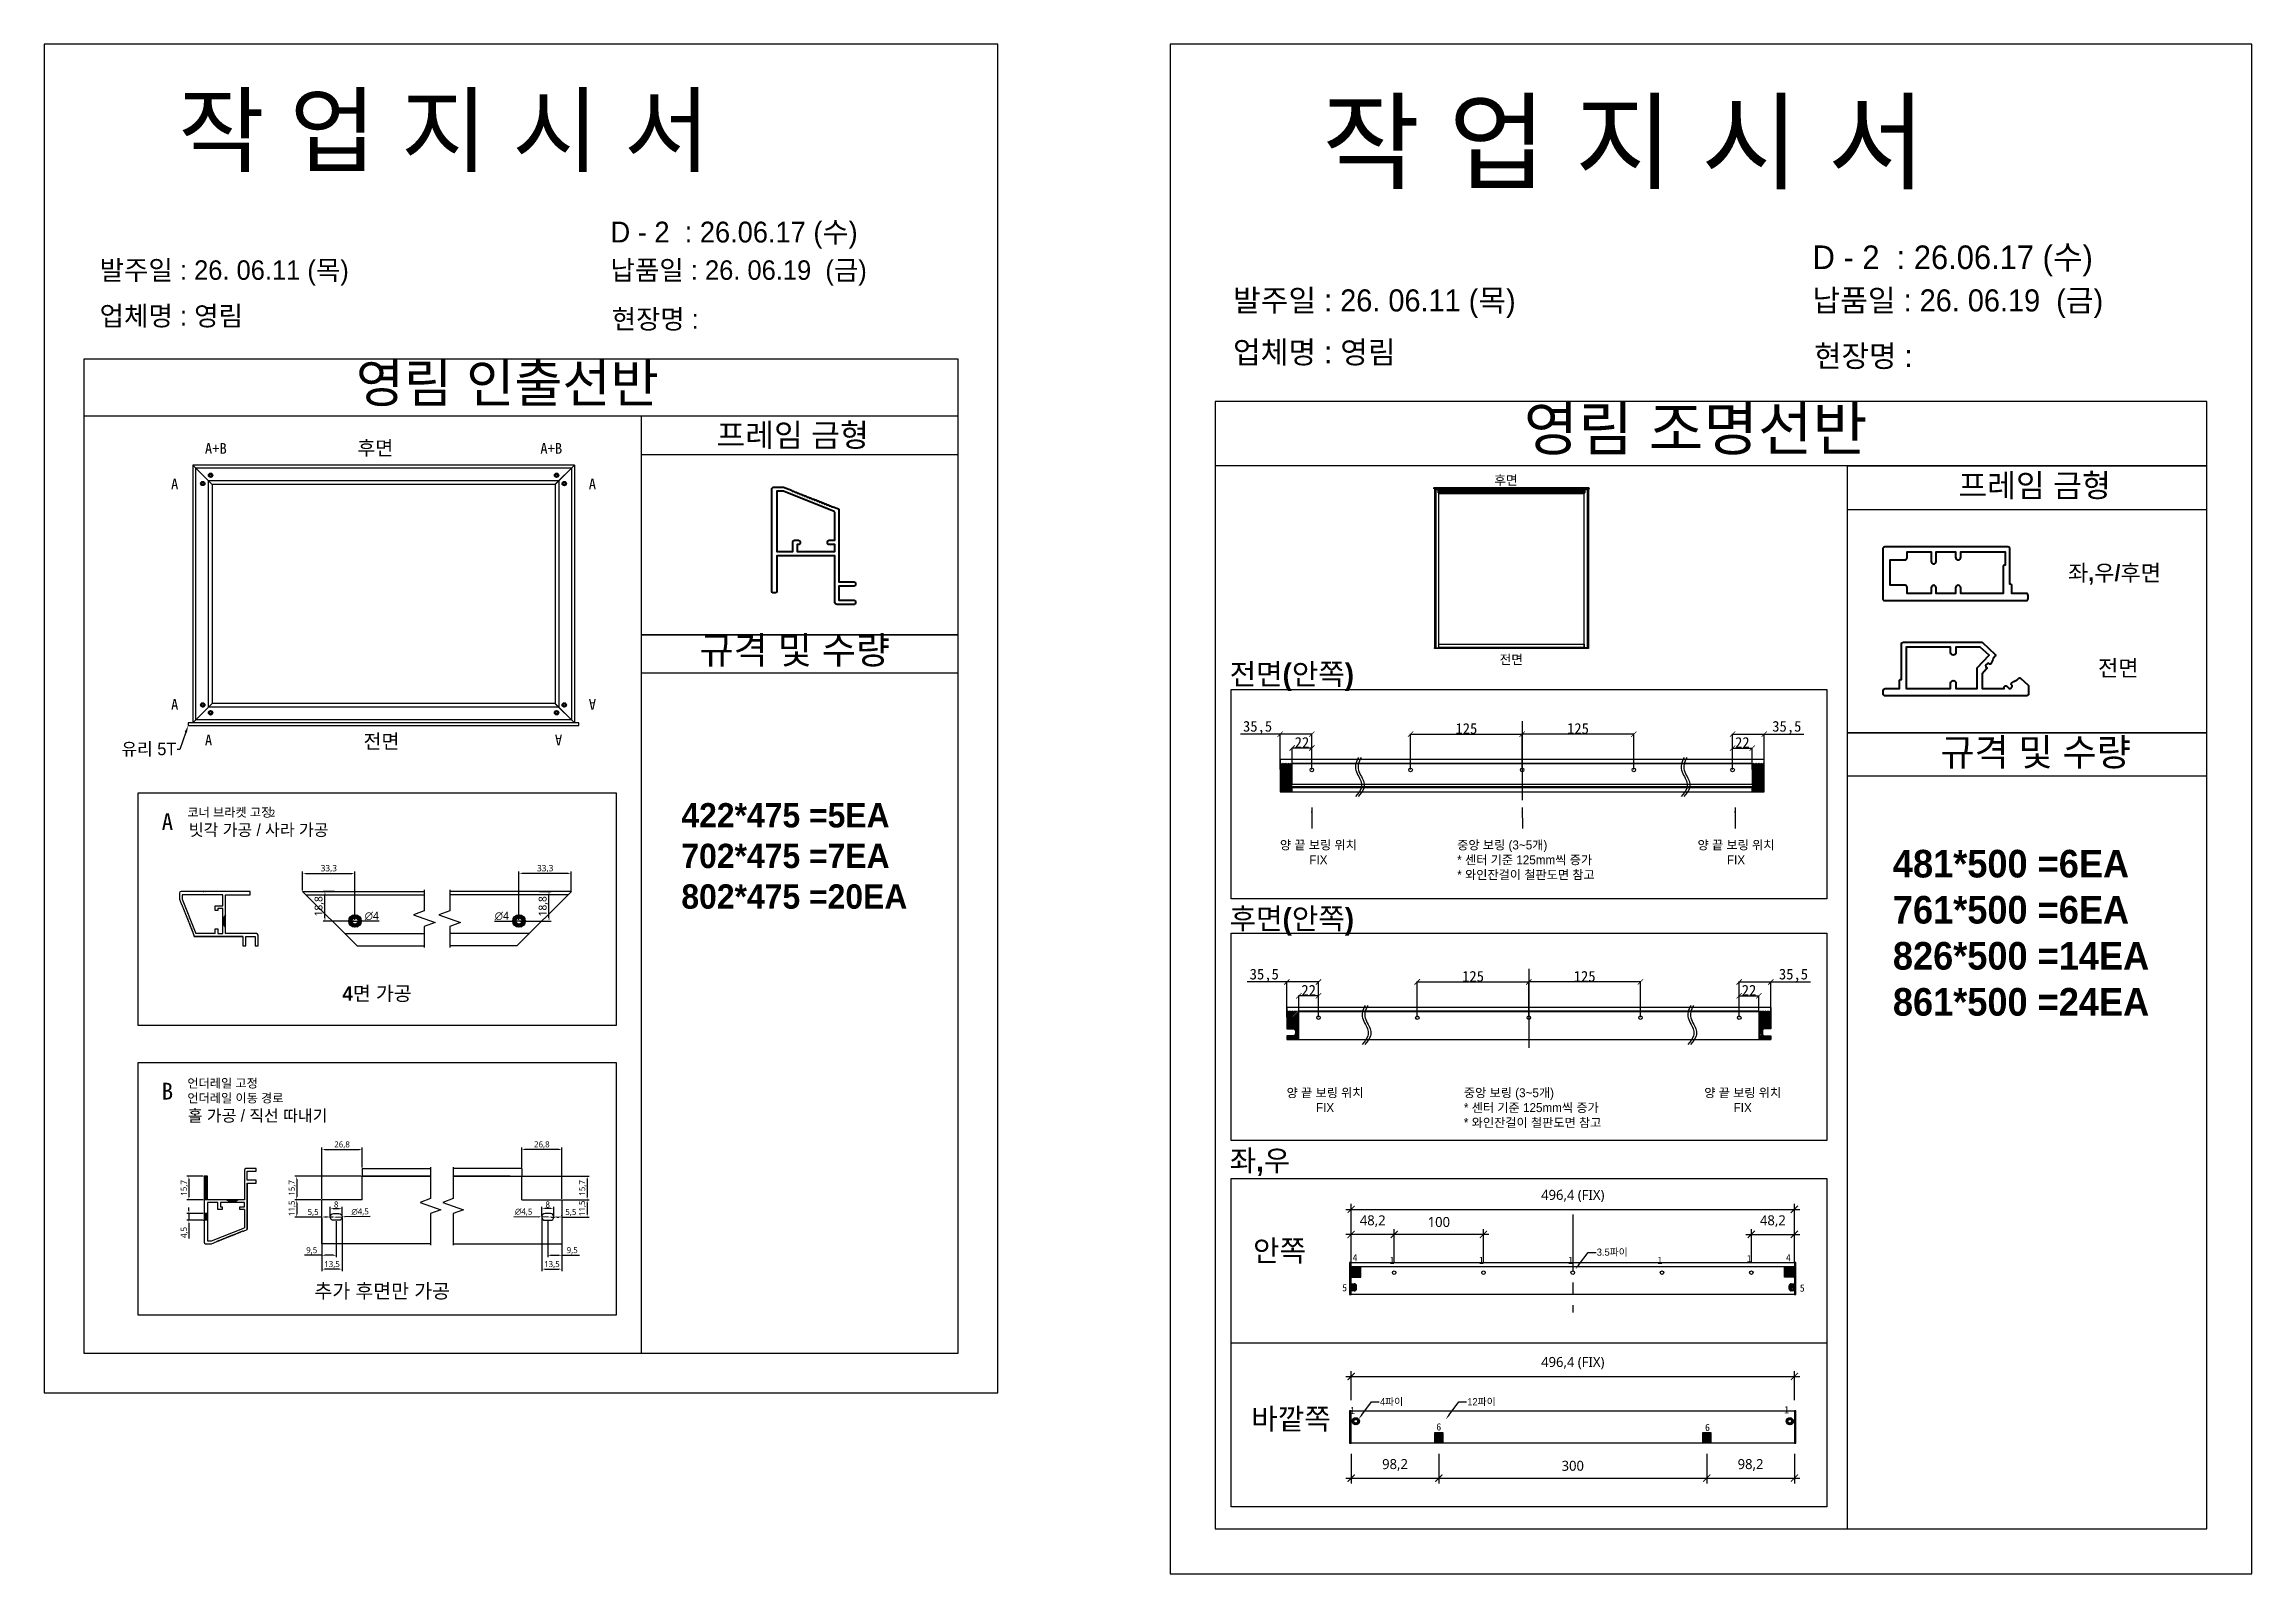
# Model space of a CAD drawing. Header units: millimetres. Extents: x -44117 to 256353, y -2095463 to 65325.
# Drawn here: x 94835 to 101017, y -1015429 to -1011145 of the extents above; entities that cross this region are included whole.
import ezdxf
from ezdxf import colors
from ezdxf.entities.mleader import LeaderData, LeaderLine
from ezdxf.math import Vec2, Vec3

# ---------------------------------------------------------------- set-up
doc = ezdxf.new("R2010")
doc.units = ezdxf.units.MM
doc.header["$LTSCALE"] = 10
doc.linetypes.add('CENTER', pattern=[50.8, 31.75, -6.35, 6.35, -6.35])
for name, color, linetype in [('! dim', 7, 'Continuous'), ('.', 8, 'Continuous'), ('01YL_text_제목 @ 1', 2, 'Continuous'), ('02 Glass', 4, 'Continuous'), ('02 Profile', 3, 'Continuous'), ('A', 1, 'Continuous'), ('DEFAULT', 7, 'Continuous'), ('Steel', 3, 'Continuous'), ('TXT', 4, 'Continuous'), ('TXT @ 1', 4, 'Continuous')]:
    doc.layers.add(name, color=color, linetype=linetype)
for name, color, linetype, lineweight in [('1', 2, 'Continuous', 40), ('C', 1, 'CENTER', 5), ('D', 4, 'Continuous', 5), ('Layer1', 7, 'Continuous', 70)]:
    doc.layers.add(name, color=color, linetype=linetype, lineweight=lineweight)
doc.styles.add('IMOS', font='', dxfattribs={"height": 3})
doc.styles.add('맑은고딕', font='malgun.ttf')
doc.styles.get('IMOS').set_extended_font_data('-윤고딕330')
doc.dimstyles.new('ISO-25', dxfattribs={"dimtxt": 2.5, "dimasz": 2.5, "dimexe": 1, "dimexo": 1, "dimtad": 1, "dimtxsty": 'Standard', "dimblk": 'ARCHTICK', "dimcen": 2.5, "dimadec": 0, "dimazin": 0, "dimtfac": 1, "dimtmove": 0, "dimatfit": 3, "dimfxl": 0, "dimarcsym": 0})
doc.dimstyles.new('Set Dim', dxfattribs={"dimtxt": 28, "dimasz": 20, "dimexe": 15, "dimexo": 30, "dimgap": 20, "dimtad": 1, "dimdec": 1, "dimtxsty": '맑은고딕', "dimblk": 'ARCHTICK', "dimcen": 10, "dimdle": 15, "dimclrd": 256, "dimclre": 256, "dimclrt": 7, "dimadec": 0, "dimazin": 0, "dimtfac": 1, "dimtdec": 1, "dimtix": 1, "dimtmove": 2, "dimatfit": 0, "dimfxl": 0, "dimarcsym": 0})
doc.dimstyles.get("Standard").update_dxf_attribs({"dimtxt": 0.18, "dimasz": 0.18, "dimexe": 0.18, "dimexo": 0.0625, "dimgap": 0.09, "dimtad": 0, "dimtih": 1, "dimtoh": 1, "dimdec": 4, "dimzin": 0, "dimdsep": 46, "dimtxsty": 'Standard', "dimcen": 0.09, "dimadec": 0, "dimazin": 0, "dimtfac": 1, "dimtdec": 4, "dimtofl": 0, "dimtmove": 0, "dimatfit": 3, "dimfxl": 0, "dimtolj": 1, "dimtzin": 0, "dimarcsym": 0})
doc.dimstyles.new('장바 dim', dxfattribs={"dimtxt": 4, "dimasz": 2, "dimexe": 1.25, "dimexo": 0.625, "dimtad": 1, "dimtxsty": '맑은고딕', "dimcen": 2.5, "dimclre": 256, "dimadec": 0, "dimazin": 0, "dimtfac": 1, "dimtmove": 0, "dimatfit": 3, "dimldrblk": 'ARCHTICK', "dimfxl": 0, "dimarcsym": 0})
pattern_1 = [(45, (80860.8214, -1009690.584), (-0.67351921, 0.67351921), [])]
pattern_2 = [(45, (80882.5714, -1009667.334), (-0.67351921, 0.67351921), [])]
pattern_3 = [(45, (81078.9664, -1008740.3057), (-0.67351921, 0.67351921), [])]
pattern_4 = [(45, (81100.7164, -1008717.0557), (-0.67351921, 0.67351921), [])]
pattern_5 = [(45, (64206.3685, -1014982.8486), (-0.67351921, 0.67351921), [])]
pattern_6 = [(45, (64228.1185, -1014961.0986), (-0.67351921, 0.67351921), [])]
pattern_7 = [(225, (110709.4806, -1015680.377), (0.67351921, -0.67351921), [])]
pattern_8 = [(225, (110687.7306, -1015702.127), (0.67351921, -0.67351921), [])]
pattern_9 = [(45, (83395.8062, -1025783.9028), (-2.24506403, 2.24506403), [])]
pattern_10 = [(45, (15296.215, -1026477.786), (-2.24506403, 2.24506403), [])]
pattern_11 = [(45, (12270.2058, -1027061.0365), (-2.24506403, 2.24506403), [])]
pattern_12 = [(45, (95020.2055, -1017846.4208), (-1.683798, 1.683798), [])]
pattern_13 = [(45, (95020.2063, -1018424.3317), (-1.683798, 1.683798), [])]

msp = doc.modelspace()

# ---------------------------------------------------------------- texts
for s, width, gutter_width, heights, insert, char_height, attachment_point in [('{\\fGulim|b0|i0|c129|p50;작 업 지 시 서}', 4553.9528048, 17.21164, [-214.58863], (95210.23592, -1011289.78424), 192.7704086, 1), ('{\\fGulim|b0|i0|c129|p50;작 업 지 시 서}', 5165.1929222, 19.52182, [-243.39112], (98413.51081, -1011309.2121), 218.6444157, 1), ('\\pt11;{\\fGulim|b0|i0|c129|p50;발주일 : 26. 06.11 (목)}', 5257.1634623, 19.86943, [54.84616], (94989.93826, -1011750.4739), 54.5217024, 1), ('{\\fGulim|b0|i0|c129|p50;납품일 : 26. 06.19  (금)}', 5257.1634623, 19.86943, [55.77782], (96420.50187, -1011750.4739), 54.5217024, 1), ('\\pt11;{\\fGulim|b0|i0|c129|p50;발주일 : 26. 06.11 (목)}', 5962.7898377, 22.53634, [62.20772], (98163.64438, -1011831.73639), 61.8397079, 1), ('{\\fGulim|b0|i0|c129|p50;납품일 : 26. 06.19  (금)}', 5962.7898377, 22.53634, [63.26442], (99786.22093, -1011831.73639), 61.8397079, 1), ('{\\fGulim|b0|i0|c129|p50;업체명 : 영림}', 5257.1634623, 19.86943, [57.40323], (94989.93826, -1011878.68125), 54.5217024, 1), ('{\\fGulim|b0|i0|c129|p50;현장명 :  }', 5221.1406308, 19.73328, [60.42093], (96424.30593, -1011887.82479), 54.1481119, 1), ('{\\fGulim|b0|i0|c129|p50;업체명 : 영림}', 5962.7898377, 22.53634, [65.108], (98163.64438, -1011977.15197), 61.8397079, 1), ('{\\fGulim|b0|i0|c129|p50;현장명 :  }', 5921.931954, 22.38191, [68.53074], (99790.53558, -1011987.52278), 61.4159734, 1), ('{\\fGulim|b0|i0|c129|p50;영림 인출선반}', 2538.6306726, 9.59474, [-119.91001], (95707.62075, -1012040.22331), 107.4611207, 1), ('{\\f굴림|b1|i0|c129|p50;프레임 금형}', 19448.9777018, 250.13109, [-71.72126], (96717.04826, -1012207.84417), 64.3194219, 1), ('{\\fGulim|b0|i0|c129|p50;영림 조명선반}', 2879.37046, 10.88257, [-136.00456], (98977.65556, -1012160.37651), 121.8847546, 1), ('A+B', 46.0503167, 116.00573, [-30], (95284.92134, -1012262.06807, -0.0857), 30, 1), ('{\\f굴림|b1|i0|c129|p50;후면}', 12072.7918459, 155.2668, [-44.36194], (95712.1, -1012255.78457), 39.9257485, 1), ('A+B', 46.0503167, 116.00573, [-30], (96285.38066, -1012262.06807, -0.0857), 30, 3), ('A', 46.0503167, 116.00573, [-30], (95190.1191, -1012361.81367, -0.0857), 30, 1), ('A', 46.0503167, 116.00573, [-30], (96380.1829, -1012361.81367, -0.0857), 30, 3), ('{\\f굴림|b1|i0|c129|p50;후면}', 7906.2107072, 101.68087, [-29.05168], (98895.16193, -1012352.98342), 26.1465106, 1), ('{\\f굴림|b1|i0|c129|p50;프레임 금형}', 19448.9777018, 250.13109, [-71.72126], (100194.65542, -1012348.66815), 64.3194219, 1), ('{\\f굴림|b1|i0|c129|p50;좌,우/후면}', 13693.2246921, 176.107, [-56.00682], (100501.93782, -1012602.99638), 45.2846576, 1), ('{\\f굴림|b1|i0|c129|p50;규격 및 수량}', 23047.5408631, 296.4118, [-85.19319], (96669.68925, -1012804.05779), 76.220176, 1), ('{\\f굴림|b1|i0|c129|p50;전면(안쪽)}', 17876.3103929, 229.90519, [-74.05449], (98154.27195, -1012879.60541, -0.1919), 59.1184775, 1), ('{\\f굴림|b1|i0|c129|p50;전면}', 7906.2107072, 101.68087, [-28.22163], (98910.22693, -1012855.21262), 26.1465106, 1), ('{\\f굴림|b1|i0|c129|p50;전면}', 13693.2246921, 176.107, [-48.87868], (100585.80273, -1012869.39079), 45.2846576, 1), ('A', 46.0503167, 116.00573, [-30], (95190.1191, -1013009.14734, -0.0857), 30, 7), ('A', 46.0503167, 116.00573, [-30], (95284.92134, -1013108.89293, -0.0857), 30, 7), ('{\\f굴림|b1|i0|c129|p50;전면}', 12072.7918459, 155.2668, [-43.09446], (95729.03794, -1013077.643), 39.9257485, 1), ('{\\f굴림|b1|i0|c129|p50;규격 및 수량}', 23047.5408631, 296.4118, [-85.19319], (100144.33825, -1013089.56248), 76.220176, 1), ('A', 418.1419429, 235.42037, [-47.08407], (95195.95254, -1013298.83341, -0.05713), 47.08407, 3), ('{\\fGulim|b0|i0|c129|p50;코너 브라켓 고정}', 1099.0259432, 82.47129, [145.17296], (95235.84346, -1013283.58556, 0.07422), 25, 1), ('{\\f굴림|b1|i0|c129|p50;422*475 =5EA\\P702*475 =7EA\\P802*475 =20EA}', 20631.3561005, 265.33752, [-298.09858], (96619.09808, -1013270.38285), 68.2296477, 1), ('{\\fGulim|b0|i0|c129|p50;빗각 가공 / 사라 가공}', 1099.0259432, 82.47129, [145.17296], (95239.85192, -1013328.91261, 0.07422), 32.9885174, 1), ('{\\f굴림|b1|i0|c129|p50;481*500 =6EA\\P761*500 =6EA\\P826*500 =14EA\\P861*500 =24EA}', 23400.5355507, 300.95162, [-467.29393], (100011.4731, -1013401.30827), 77.3875595, 1), ('{\\f굴림|b1|i0|c129|p50;후면(안쪽)}', 17876.3103929, 229.90519, [-74.05449], (98154.27195, -1013564.28375, -0.1919), 59.1184775, 1), ('{\\f굴림|b1|i0|c129|p50;4면 가공}', 12072.7918459, 155.2668, [-44.46757], (95670.16641, -1013783.64078), 39.9257485, 1), ('B', 418.1419429, 235.42037, [-47.08407], (95195.95254, -1014053.5169, -0.05713), 47.08407, 3), ('{\\fGulim|b0|i0|c129|p50;언더레일 고정\\P언더레일 이동 경로}', 1099.0259432, 82.47129, [145.17296], (95235.86988, -1014042.16402, 0.07422), 25, 1), ('{\\fGulim|b0|i0|c129|p50;홀 가공 / 직선 따내기 }', 1099.0259432, 82.47129, [145.17296], (95236.92583, -1014129.03054, 0.07422), 32.9885174, 1), ('{\\f굴림|b1|i0|c129|p50;좌,우}', 17876.3103929, 229.90519, [-70.30094], (98154.27195, -1014242.07292, -0.1919), 59.1184775, 1), ('{\\f굴림|b1|i0|c129|p50;안쪽}', 17876.3103929, 229.90519, [-65.6872], (98219.65935, -1014494.3647, -0.1919), 59.1184775, 1), ('{\\f굴림|b1|i0|c129|p50;추가 후면만 가공}', 12072.7918459, 155.2668, [-44.46757], (95591.59351, -1014616.82093), 39.9257485, 1), ('{\\f굴림|b1|i0|c129|p50;바깥쪽}', 17876.3103929, 229.90519, [-65.6872], (98214.9959, -1014965.32283, -0.1919), 59.1184775, 1)]:
    msp.add_mtext_dynamic_manual_height_columns(s, width=width, gutter_width=gutter_width, heights=heights, dxfattribs=dict(insert=insert, char_height=char_height, attachment_point=attachment_point))
at = {"color": 1, "attachment_point": 1}
for width, gutter_width, heights, insert, char_height in [(5620.1869425, 21.24147, [59.62945], (96420.80875, -1011642.09237), 58.2865954), (6374.5390127, 24.09254, [67.63302], (99786.569, -1011708.80769), 66.109932)]:
    msp.add_mtext_dynamic_manual_height_columns('{\\fGulim|b0|i0|c129|p50;D - 2  : 26.06.17 (수)}', width=width, gutter_width=gutter_width, heights=heights, dxfattribs=dict(at, insert=insert, char_height=char_height))
at = {"char_height": 30, "attachment_point": 1, "rotation": 180}
for insert in [(96380.1829, -1013009.14734, -0.0857), (96285.38066, -1013108.89293, -0.0857)]:
    msp.add_mtext_dynamic_manual_height_columns('A', width=46.0503167, gutter_width=116.00573, heights=[-30], dxfattribs=dict(at, insert=insert))
at = {"layer": '01YL_text_제목 @ 1', "color": 1, "char_height": 25, "attachment_point": 2, "style": 'IMOS'}
for insert in [(98402.78223, -1013375.08322, 0.07422), (99572.18098, -1013375.08322, 0.07422), (98421.48688, -1014068.96628, 0.07422), (99590.88563, -1014068.96628, 0.07422)]:
    msp.add_mtext_dynamic_manual_height_columns('{\\fGulim|b0|i0|c129|p50;양 끝 보링 위치\\PFIX}', width=269.7788325, gutter_width=82.47129, heights=[145.17296], dxfattribs=dict(at, insert=insert))
at = {"layer": 'DEFAULT', "char_height": 20, "width": 178.7366603}
for s, insert, attachment_point in [('2', (95475.19196, -1013298.12384), 5), ('4', (98505.44094, -1014543.48222, -0.01203), 5), ('1', (98615.83148, -1014551.10079), 6), ('1', (98865.83148, -1014551.10079), 6), ('1', (99115.83148, -1014551.10079), 6), ('1', (99365.83148, -1014551.10079), 6), ('1', (99615.83148, -1014546.10079), 6), ('4', (99718.94094, -1014543.48222, -0.01203), 5), ('5', (98476.34604, -1014627.71613), 5), ('5', (99757.62961, -1014628.67966), 5), ('1', (98505.27548, -1014971.30884, 0.11426), 6), ('1', (99720.58117, -1014969.23848, 0.11426), 6), ('6', (98739.81971, -1015017.36868, 0.05713), 5), ('6', (99492.29281, -1015018.69868), 5)]:
    msp.add_mtext(s, dxfattribs=dict(at, insert=insert, attachment_point=attachment_point))
at = {"layer": 'TXT @ 1', "char_height": 25, "attachment_point": 1, "style": 'IMOS'}
for insert in [(98791.50644, -1013375.08322, 0.07422), (98810.21108, -1014068.96628, 0.07422)]:
    msp.add_mtext_dynamic_manual_height_columns('{\\fGulim|b0|i0|c129|p50;중앙 보링 (3~5개)\\P* 센터 기준 125mm씩 증가\\P* 와인잔걸이 철판도면 참고}', width=478.6154434, gutter_width=82.47129, heights=[145.17296], dxfattribs=dict(at, insert=insert))

# ---------------------------------------------------------------- blocks, each defined once
blk = doc.blocks.new('*D6933')
at = {"layer": 'D', "color": 0, "lineweight": -2}
for p, q in [((97105.1, -1012713.6), (97105, -1012713.5)), ((97105.3, -1012713.6), (97105.1, -1012713.6))]:
    blk.add_line(p, q, dxfattribs=at)
at = {"layer": 'D', "color": 0, "insert": (97106, -1012713.6), "char_height": 0.18, "attachment_point": 5, "bg_fill": 3, "box_fill_scale": 1.1, "bg_fill_color": 257, "bg_fill_transparency": 0}
blk.add_mtext('\\A1;R3.2877', dxfattribs=at)
at = {"layer": 'D', "color": 0, "lineweight": -2}
for p, q in [((97102.8, -1012710.7), (97103, -1012710.7)), ((97102.9, -1012710.8), (97102.9, -1012710.6))]:
    blk.add_line(p, q, dxfattribs=at)
at = {"layer": 'D', "color": 0}
blk.add_solid([(97105.1, -1012713.4), (97105, -1012713.5), (97104.9, -1012713.3)], dxfattribs=at)
at = {"layer": 'Defpoints', "color": 0}
for p in [(97102.9, -1012710.7), (97104.9, -1012713.3)]:
    blk.add_point(p, dxfattribs=at)
blk = doc.blocks.new('*D6876')
at = {"color": 0, "lineweight": -2, "transparency": 16777216}
for p, q in [((6389.1, -1856.3), (6387.1, -1856.3)), ((6391.1, -1856.3), (6395.1, -1856.3)), ((6408.5, -1856.3), (6397.1, -1856.3))]:
    blk.add_line(p, q, dxfattribs=at)
at = {"color": 0, "transparency": 16777216}
for points in [[(6389.1, -1855.9), (6389.1, -1856.6), (6391.1, -1856.3)], [(6397.1, -1855.9), (6397.1, -1856.6), (6395.1, -1856.3)]]:
    blk.add_solid(points, dxfattribs=at)
at = {"layer": 'Defpoints', "color": 0, "transparency": 16777216}
for p in [(6391.1, -1856.3), (6395.1, -1856.3)]:
    blk.add_point(p, dxfattribs=at)
at = {"color": 0, "transparency": 16777216, "insert": (6403.8, -1853.1), "char_height": 5, "attachment_point": 5, "style": '맑은고딕'}
blk.add_mtext('∅4', dxfattribs=at)
blk = doc.blocks.new('_ArchTick')
at = {"color": 0, "linetype": 'ByBlock', "const_width": 0.15}
blk.add_lwpolyline([(-0.5, -0.5), (0.5, 0.5)], dxfattribs=at)
blk = doc.blocks.new('*D6890')
at = {"lineweight": -2, "transparency": 16777216}
for p, q in [((6359.8, -1836.8), (6359.8, -1824.8)), ((6393.1, -1855.6), (6393.1, -1824.8))]:
    blk.add_line(p, q, dxfattribs=at)
at = {"color": 0, "lineweight": -2, "transparency": 16777216}
blk.add_line((6361.8, -1826), (6391.1, -1826), dxfattribs=at)
at = {"color": 0, "transparency": 16777216}
for points in [[(6361.8, -1825.7), (6361.8, -1826.3), (6359.8, -1826)], [(6391.1, -1825.7), (6391.1, -1826.3), (6393.1, -1826)]]:
    blk.add_solid(points, dxfattribs=at)
at = {"layer": 'Defpoints', "color": 0, "transparency": 16777216}
for p in [(6359.8, -1837.5), (6393.1, -1826), (6393.1, -1856.3)]:
    blk.add_point(p, dxfattribs=at)
at = {"color": 0, "transparency": 16777216, "insert": (6376.5, -1823), "char_height": 4, "attachment_point": 5, "style": '맑은고딕'}
blk.add_mtext('33,3', dxfattribs=at)
blk = doc.blocks.new('*D6875')
at = {"lineweight": -2, "transparency": 16777216}
for p, q in [((6380.1, -1837.5), (6372.8, -1837.5)), ((6392.5, -1856.3), (6372.8, -1856.3))]:
    blk.add_line(p, q, dxfattribs=at)
at = {"color": 0, "lineweight": -2, "transparency": 16777216}
blk.add_line((6374, -1854.3), (6374, -1839.5), dxfattribs=at)
at = {"color": 0, "transparency": 16777216}
for points in [[(6373.7, -1839.5), (6374.4, -1839.5), (6374, -1837.5)], [(6373.7, -1854.3), (6374.4, -1854.3), (6374, -1856.3)]]:
    blk.add_solid(points, dxfattribs=at)
at = {"layer": 'Defpoints', "color": 0, "transparency": 16777216}
for p in [(6374, -1837.5), (6380.7, -1837.5), (6393.1, -1856.3)]:
    blk.add_point(p, dxfattribs=at)
at = {"color": 0, "transparency": 16777216, "insert": (6370.4, -1846.9), "char_height": 5, "attachment_point": 5, "rotation": 90, "style": '맑은고딕'}
blk.add_mtext('18,8', dxfattribs=at)
blk = doc.blocks.new('*D6877')
at = {"color": 0, "lineweight": -2, "transparency": 16777216}
for p, q in [((6481.8, -1856.3), (6493.4, -1856.3)), ((6499.4, -1856.3), (6495.4, -1856.3)), ((6501.4, -1856.3), (6503.4, -1856.3))]:
    blk.add_line(p, q, dxfattribs=at)
at = {"color": 0, "transparency": 16777216}
for points in [[(6493.4, -1855.9), (6493.4, -1856.6), (6495.4, -1856.3)], [(6501.4, -1855.9), (6501.4, -1856.6), (6499.4, -1856.3)]]:
    blk.add_solid(points, dxfattribs=at)
at = {"layer": 'Defpoints', "color": 0, "transparency": 16777216}
for p in [(6495.4, -1856.3), (6499.4, -1856.3)]:
    blk.add_point(p, dxfattribs=at)
at = {"color": 0, "transparency": 16777216, "insert": (6486.5, -1853.1), "char_height": 5, "attachment_point": 5, "style": '맑은고딕'}
blk.add_mtext('∅4', dxfattribs=at)
blk = doc.blocks.new('*D6889')
at = {"lineweight": -2, "transparency": 16777216}
for p, q in [((6497.4, -1855.6), (6497.4, -1824.8)), ((6530.7, -1836.8), (6530.7, -1824.8))]:
    blk.add_line(p, q, dxfattribs=at)
at = {"color": 0, "lineweight": -2, "transparency": 16777216}
blk.add_line((6528.7, -1826), (6499.4, -1826), dxfattribs=at)
at = {"color": 0, "transparency": 16777216}
for points in [[(6499.4, -1825.7), (6499.4, -1826.3), (6497.4, -1826)], [(6528.7, -1825.7), (6528.7, -1826.3), (6530.7, -1826)]]:
    blk.add_solid(points, dxfattribs=at)
at = {"layer": 'Defpoints', "color": 0, "transparency": 16777216}
for p in [(6497.4, -1826), (6530.7, -1837.5), (6497.4, -1856.3)]:
    blk.add_point(p, dxfattribs=at)
at = {"color": 0, "transparency": 16777216, "insert": (6514.1, -1823), "char_height": 4, "attachment_point": 5, "style": '맑은고딕'}
blk.add_mtext('33,3', dxfattribs=at)
blk = doc.blocks.new('*D6878')
at = {"lineweight": -2, "transparency": 16777216}
for p, q in [((6510.5, -1837.5), (6517.8, -1837.5)), ((6498, -1856.3), (6517.8, -1856.3))]:
    blk.add_line(p, q, dxfattribs=at)
at = {"color": 0, "lineweight": -2, "transparency": 16777216}
blk.add_line((6516.5, -1854.3), (6516.5, -1839.5), dxfattribs=at)
at = {"color": 0, "transparency": 16777216}
for points in [[(6516.2, -1839.5), (6516.9, -1839.5), (6516.5, -1837.5)], [(6516.2, -1854.3), (6516.9, -1854.3), (6516.5, -1856.3)]]:
    blk.add_solid(points, dxfattribs=at)
at = {"layer": 'Defpoints', "color": 0, "transparency": 16777216}
for p in [(6509.8, -1837.5), (6516.5, -1837.5), (6497.4, -1856.3)]:
    blk.add_point(p, dxfattribs=at)
at = {"color": 0, "transparency": 16777216, "insert": (6512.9, -1846.9), "char_height": 5, "attachment_point": 5, "rotation": 90, "style": '맑은고딕'}
blk.add_mtext('18,8', dxfattribs=at)
blk = doc.blocks.new('*D6881')
at = {"color": 0, "lineweight": -2, "transparency": 16777216}
for p, q in [((6358.2, -2220.9), (6348.4, -2220.9)), ((6361.7, -2220.9), (6360.2, -2220.9))]:
    blk.add_line(p, q, dxfattribs=at)
at = {"lineweight": -2, "transparency": 16777216}
for p, q in [((6358.2, -2220.2), (6358.2, -2219.6)), ((6363.7, -2220.2), (6363.7, -2219.6))]:
    blk.add_line(p, q, dxfattribs=at)
at = {"color": 0, "transparency": 16777216}
for points in [[(6360.2, -2220.5), (6360.2, -2221.2), (6358.2, -2220.9)], [(6361.7, -2220.5), (6361.7, -2221.2), (6363.7, -2220.9)]]:
    blk.add_solid(points, dxfattribs=at)
at = {"layer": 'Defpoints', "color": 0, "transparency": 16777216}
for p in [(6358.2, -2220.9), (6358.2, -2220.9), (6363.7, -2220.9)]:
    blk.add_point(p, dxfattribs=at)
at = {"color": 0, "transparency": 16777216, "insert": (6352.3, -2217.9), "char_height": 4, "attachment_point": 5, "style": '맑은고딕'}
blk.add_mtext('5,5', dxfattribs=at)
blk = doc.blocks.new('*D6880')
at = {"lineweight": -2, "transparency": 16777216}
for p, q in [((6357.5, -2209.4), (6340.2, -2209.4)), ((6357.5, -2220.9), (6340.2, -2220.9))]:
    blk.add_line(p, q, dxfattribs=at)
at = {"color": 0, "lineweight": -2, "transparency": 16777216}
blk.add_line((6341.4, -2211.4), (6341.4, -2218.9), dxfattribs=at)
at = {"color": 0, "transparency": 16777216}
for points in [[(6341.1, -2211.4), (6341.7, -2211.4), (6341.4, -2209.4)], [(6341.1, -2218.9), (6341.7, -2218.9), (6341.4, -2220.9)]]:
    blk.add_solid(points, dxfattribs=at)
at = {"layer": 'Defpoints', "color": 0, "transparency": 16777216}
for p in [(6358.2, -2209.4), (6341.4, -2220.9), (6358.2, -2220.9)]:
    blk.add_point(p, dxfattribs=at)
at = {"color": 0, "transparency": 16777216, "insert": (6338.4, -2215.1), "char_height": 4, "attachment_point": 5, "rotation": 90, "style": '맑은고딕'}
blk.add_mtext('11,5', dxfattribs=at)
blk = doc.blocks.new('*D6891')
at = {"lineweight": -2, "transparency": 16777216}
for p, q in [((6358.2, -2221.5), (6358.2, -2256.9)), ((6371.7, -2221.5), (6371.7, -2256.9))]:
    blk.add_line(p, q, dxfattribs=at)
at = {"color": 0, "lineweight": -2, "transparency": 16777216}
blk.add_line((6369.7, -2255.6), (6360.2, -2255.6), dxfattribs=at)
at = {"color": 0, "transparency": 16777216}
for points in [[(6360.2, -2255.3), (6360.2, -2255.9), (6358.2, -2255.6)], [(6369.7, -2255.3), (6369.7, -2255.9), (6371.7, -2255.6)]]:
    blk.add_solid(points, dxfattribs=at)
at = {"layer": 'Defpoints', "color": 0, "transparency": 16777216}
for p in [(6358.2, -2220.9), (6371.7, -2220.9), (6358.2, -2255.6)]:
    blk.add_point(p, dxfattribs=at)
at = {"color": 0, "transparency": 16777216, "insert": (6364.9, -2252.6), "char_height": 4, "attachment_point": 5, "style": '맑은고딕'}
blk.add_mtext('13,5', dxfattribs=at)
blk = doc.blocks.new('*D6892')
at = {"lineweight": -2, "transparency": 16777216}
for p, q in [((6358.2, -2223.8), (6358.2, -2247.6)), ((6367.7, -2223.7), (6367.7, -2247.6))]:
    blk.add_line(p, q, dxfattribs=at)
at = {"color": 0, "lineweight": -2, "transparency": 16777216}
for p, q in [((6358.2, -2246.4), (6346.5, -2246.4)), ((6365.7, -2246.4), (6360.2, -2246.4))]:
    blk.add_line(p, q, dxfattribs=at)
at = {"color": 0, "transparency": 16777216}
for points in [[(6360.2, -2246), (6360.2, -2246.7), (6358.2, -2246.4)], [(6365.7, -2246), (6365.7, -2246.7), (6367.7, -2246.4)]]:
    blk.add_solid(points, dxfattribs=at)
at = {"layer": 'Defpoints', "color": 0, "transparency": 16777216}
for p in [(6358.2, -2223.2), (6367.7, -2223.1), (6358.2, -2246.4)]:
    blk.add_point(p, dxfattribs=at)
at = {"color": 0, "transparency": 16777216, "insert": (6351.4, -2243.3), "char_height": 4, "attachment_point": 5, "style": '맑은고딕'}
blk.add_mtext('9,5', dxfattribs=at)
blk = doc.blocks.new('*D6897')
at = {"color": 0, "lineweight": -2, "transparency": 16777216}
for p, q in [((6365.2, -2220.9), (6363.2, -2221)), ((6367.2, -2220.9), (6371.7, -2220.8)), ((6390.3, -2220.5), (6373.7, -2220.8))]:
    blk.add_line(p, q, dxfattribs=at)
at = {"color": 0, "transparency": 16777216}
for points in [[(6365.2, -2220.6), (6365.2, -2221.3), (6367.2, -2220.9)], [(6373.7, -2220.4), (6373.7, -2221.1), (6371.7, -2220.8)]]:
    blk.add_solid(points, dxfattribs=at)
at = {"layer": 'Defpoints', "color": 0, "transparency": 16777216}
for p in [(6367.2, -2220.9), (6371.7, -2220.8)]:
    blk.add_point(p, dxfattribs=at)
at = {"color": 0, "transparency": 16777216, "insert": (6383.6, -2217.6), "char_height": 4, "attachment_point": 5, "rotation": 1.1136, "style": '맑은고딕'}
blk.add_mtext('∅4,5', dxfattribs=at)
blk = doc.blocks.new('*D6882')
at = {"lineweight": -2, "transparency": 16777216}
for p, q in [((6358.2, -2208.7), (6358.2, -2174.7)), ((6385, -2188), (6385, -2174.7))]:
    blk.add_line(p, q, dxfattribs=at)
at = {"color": 0, "lineweight": -2, "transparency": 16777216}
blk.add_line((6360.2, -2175.9), (6383, -2175.9), dxfattribs=at)
at = {"color": 0, "transparency": 16777216}
for points in [[(6360.2, -2175.6), (6360.2, -2176.3), (6358.2, -2175.9)], [(6383, -2175.6), (6383, -2176.3), (6385, -2175.9)]]:
    blk.add_solid(points, dxfattribs=at)
at = {"layer": 'Defpoints', "color": 0, "transparency": 16777216}
for p in [(6385, -2175.9), (6385, -2188.7), (6358.2, -2209.4)]:
    blk.add_point(p, dxfattribs=at)
at = {"color": 0, "transparency": 16777216, "insert": (6371.6, -2172.9), "char_height": 4, "attachment_point": 5, "style": '맑은고딕'}
blk.add_mtext('26,8', dxfattribs=at)
blk = doc.blocks.new('*D6879')
at = {"lineweight": -2, "transparency": 16777216}
for p, q in [((6363.7, -2220.2), (6363.7, -2214.1)), ((6371.7, -2220.2), (6371.7, -2214.1))]:
    blk.add_line(p, q, dxfattribs=at)
at = {"color": 0, "lineweight": -2, "transparency": 16777216}
blk.add_line((6365.7, -2215.3), (6369.7, -2215.3), dxfattribs=at)
at = {"color": 0, "transparency": 16777216}
for points in [[(6365.7, -2215), (6365.7, -2215.6), (6363.7, -2215.3)], [(6369.7, -2215), (6369.7, -2215.6), (6371.7, -2215.3)]]:
    blk.add_solid(points, dxfattribs=at)
at = {"layer": 'Defpoints', "color": 0, "transparency": 16777216}
for p in [(6371.7, -2215.3), (6363.7, -2220.9), (6371.7, -2220.9)]:
    blk.add_point(p, dxfattribs=at)
at = {"color": 0, "transparency": 16777216, "insert": (6367.7, -2212.6), "char_height": 4, "attachment_point": 5, "style": '맑은고딕'}
blk.add_mtext('8', dxfattribs=at)
blk = doc.blocks.new('*D6893')
at = {"lineweight": -2, "transparency": 16777216}
for p, q in [((6384.3, -2193.7), (6340.2, -2193.7)), ((6357.5, -2209.4), (6340.2, -2209.4))]:
    blk.add_line(p, q, dxfattribs=at)
at = {"color": 0, "lineweight": -2, "transparency": 16777216}
blk.add_line((6341.4, -2195.7), (6341.4, -2207.4), dxfattribs=at)
at = {"color": 0, "transparency": 16777216}
for points in [[(6341.1, -2195.7), (6341.7, -2195.7), (6341.4, -2193.7)], [(6341.1, -2207.4), (6341.7, -2207.4), (6341.4, -2209.4)]]:
    blk.add_solid(points, dxfattribs=at)
at = {"layer": 'Defpoints', "color": 0, "transparency": 16777216}
for p in [(6385, -2193.7), (6341.4, -2209.4), (6358.2, -2209.4)]:
    blk.add_point(p, dxfattribs=at)
at = {"color": 0, "transparency": 16777216, "insert": (6338.4, -2201.5), "char_height": 4, "attachment_point": 5, "rotation": 90, "style": '맑은고딕'}
blk.add_mtext('15,7', dxfattribs=at)
blk = doc.blocks.new('*D6888')
at = {"lineweight": -2, "transparency": 16777216}
for p, q in [((6279.1, -2218.6), (6268.3, -2218.6)), ((6279.1, -2223.1), (6268.3, -2223.1))]:
    blk.add_line(p, q, dxfattribs=at)
at = {"color": 0, "lineweight": -2, "transparency": 16777216}
for p, q in [((6269.6, -2216.6), (6269.6, -2214.6)), ((6269.6, -2218.6), (6269.6, -2223.1)), ((6269.6, -2225.1), (6269.6, -2235.3))]:
    blk.add_line(p, q, dxfattribs=at)
at = {"color": 0, "transparency": 16777216}
for points in [[(6269.3, -2216.6), (6269.9, -2216.6), (6269.6, -2218.6)], [(6269.3, -2225.1), (6269.9, -2225.1), (6269.6, -2223.1)]]:
    blk.add_solid(points, dxfattribs=at)
at = {"layer": 'Defpoints', "color": 0, "transparency": 16777216}
for p in [(6279.8, -2218.6), (6269.6, -2223.1), (6279.8, -2223.1)]:
    blk.add_point(p, dxfattribs=at)
at = {"color": 0, "transparency": 16777216, "insert": (6266.6, -2231.2), "char_height": 4, "attachment_point": 5, "rotation": 90, "style": '맑은고딕'}
blk.add_mtext('4,5', dxfattribs=at)
blk = doc.blocks.new('*D6887')
at = {"lineweight": -2, "transparency": 16777216}
for p, q in [((6279.1, -2193.7), (6268.3, -2193.7)), ((6279.1, -2209.4), (6268.3, -2209.4))]:
    blk.add_line(p, q, dxfattribs=at)
at = {"color": 0, "lineweight": -2, "transparency": 16777216}
blk.add_line((6269.6, -2195.7), (6269.6, -2207.4), dxfattribs=at)
at = {"color": 0, "transparency": 16777216}
for points in [[(6269.3, -2195.7), (6269.9, -2195.7), (6269.6, -2193.7)], [(6269.3, -2207.4), (6269.9, -2207.4), (6269.6, -2209.4)]]:
    blk.add_solid(points, dxfattribs=at)
at = {"layer": 'Defpoints', "color": 0, "transparency": 16777216}
for p in [(6279.8, -2193.7), (6269.6, -2209.4), (6279.8, -2209.4)]:
    blk.add_point(p, dxfattribs=at)
at = {"color": 0, "transparency": 16777216, "insert": (6266.6, -2201.5), "char_height": 4, "attachment_point": 5, "rotation": 90, "style": '맑은고딕'}
blk.add_mtext('15,7', dxfattribs=at)
blk = doc.blocks.new('*D6884')
at = {"lineweight": -2, "transparency": 16777216}
for p, q in [((6512.5, -2220.2), (6512.5, -2219.6)), ((6518, -2220.2), (6518, -2219.6))]:
    blk.add_line(p, q, dxfattribs=at)
at = {"color": 0, "lineweight": -2, "transparency": 16777216}
for p, q in [((6514.5, -2220.9), (6516, -2220.9)), ((6518, -2220.9), (6527.8, -2220.9))]:
    blk.add_line(p, q, dxfattribs=at)
at = {"color": 0, "transparency": 16777216}
for points in [[(6514.5, -2220.5), (6514.5, -2221.2), (6512.5, -2220.9)], [(6516, -2220.5), (6516, -2221.2), (6518, -2220.9)]]:
    blk.add_solid(points, dxfattribs=at)
at = {"layer": 'Defpoints', "color": 0, "transparency": 16777216}
for p in [(6512.5, -2220.9), (6518, -2220.9), (6518, -2220.9)]:
    blk.add_point(p, dxfattribs=at)
at = {"color": 0, "transparency": 16777216, "insert": (6523.9, -2217.9), "char_height": 4, "attachment_point": 5, "style": '맑은고딕'}
blk.add_mtext('5,5', dxfattribs=at)
blk = doc.blocks.new('*D6883')
at = {"lineweight": -2, "transparency": 16777216}
for p, q in [((6518.6, -2209.4), (6536, -2209.4)), ((6518.6, -2220.9), (6536, -2220.9))]:
    blk.add_line(p, q, dxfattribs=at)
at = {"color": 0, "lineweight": -2, "transparency": 16777216}
blk.add_line((6534.8, -2211.4), (6534.8, -2218.9), dxfattribs=at)
at = {"color": 0, "transparency": 16777216}
for points in [[(6534.4, -2211.4), (6535.1, -2211.4), (6534.8, -2209.4)], [(6534.4, -2218.9), (6535.1, -2218.9), (6534.8, -2220.9)]]:
    blk.add_solid(points, dxfattribs=at)
at = {"layer": 'Defpoints', "color": 0, "transparency": 16777216}
for p in [(6518, -2209.4), (6518, -2220.9), (6534.8, -2220.9)]:
    blk.add_point(p, dxfattribs=at)
at = {"color": 0, "transparency": 16777216, "insert": (6531.7, -2215.1), "char_height": 4, "attachment_point": 5, "rotation": 90, "style": '맑은고딕'}
blk.add_mtext('11,5', dxfattribs=at)
blk = doc.blocks.new('*D6894')
at = {"lineweight": -2, "transparency": 16777216}
for p, q in [((6504.5, -2221.5), (6504.5, -2256.9)), ((6518, -2221.5), (6518, -2256.9))]:
    blk.add_line(p, q, dxfattribs=at)
at = {"color": 0, "lineweight": -2, "transparency": 16777216}
blk.add_line((6506.5, -2255.6), (6516, -2255.6), dxfattribs=at)
at = {"color": 0, "transparency": 16777216}
for points in [[(6506.5, -2255.3), (6506.5, -2255.9), (6504.5, -2255.6)], [(6516, -2255.3), (6516, -2255.9), (6518, -2255.6)]]:
    blk.add_solid(points, dxfattribs=at)
at = {"layer": 'Defpoints', "color": 0, "transparency": 16777216}
for p in [(6504.5, -2220.9), (6518, -2220.9), (6518, -2255.6)]:
    blk.add_point(p, dxfattribs=at)
at = {"color": 0, "transparency": 16777216, "insert": (6511.3, -2252.6), "char_height": 4, "attachment_point": 5, "style": '맑은고딕'}
blk.add_mtext('13,5', dxfattribs=at)
blk = doc.blocks.new('*D6895')
at = {"lineweight": -2, "transparency": 16777216}
for p, q in [((6508.5, -2223.7), (6508.5, -2247.6)), ((6518, -2223.8), (6518, -2247.6))]:
    blk.add_line(p, q, dxfattribs=at)
at = {"color": 0, "lineweight": -2, "transparency": 16777216}
for p, q in [((6510.5, -2246.4), (6516, -2246.4)), ((6518, -2246.4), (6529.6, -2246.4))]:
    blk.add_line(p, q, dxfattribs=at)
at = {"color": 0, "transparency": 16777216}
for points in [[(6510.5, -2246), (6510.5, -2246.7), (6508.5, -2246.4)], [(6516, -2246), (6516, -2246.7), (6518, -2246.4)]]:
    blk.add_solid(points, dxfattribs=at)
at = {"layer": 'Defpoints', "color": 0, "transparency": 16777216}
for p in [(6508.5, -2223.1), (6518, -2223.2), (6518, -2246.4)]:
    blk.add_point(p, dxfattribs=at)
at = {"color": 0, "transparency": 16777216, "insert": (6524.8, -2243.3), "char_height": 4, "attachment_point": 5, "style": '맑은고딕'}
blk.add_mtext('9,5', dxfattribs=at)
blk = doc.blocks.new('*D6898')
at = {"color": 0, "lineweight": -2, "transparency": 16777216}
for p, q in [((6485.9, -2220.5), (6502.5, -2220.8)), ((6509, -2220.9), (6504.5, -2220.8)), ((6511, -2220.9), (6513, -2221))]:
    blk.add_line(p, q, dxfattribs=at)
at = {"color": 0, "transparency": 16777216}
for points in [[(6502.5, -2220.4), (6502.5, -2221.1), (6504.5, -2220.8)], [(6511, -2220.6), (6511, -2221.3), (6509, -2220.9)]]:
    blk.add_solid(points, dxfattribs=at)
at = {"layer": 'Defpoints', "color": 0, "transparency": 16777216}
for p in [(6504.5, -2220.8), (6509, -2220.9)]:
    blk.add_point(p, dxfattribs=at)
at = {"color": 0, "transparency": 16777216, "insert": (6492.5, -2217.6), "char_height": 4, "attachment_point": 5, "rotation": 358.8864, "style": '맑은고딕'}
blk.add_mtext('∅4,5', dxfattribs=at)
blk = doc.blocks.new('*D6886')
at = {"lineweight": -2, "transparency": 16777216}
for p, q in [((6491.2, -2188), (6491.2, -2174.7)), ((6518, -2208.7), (6518, -2174.7))]:
    blk.add_line(p, q, dxfattribs=at)
at = {"color": 0, "lineweight": -2, "transparency": 16777216}
blk.add_line((6516, -2175.9), (6493.2, -2175.9), dxfattribs=at)
at = {"color": 0, "transparency": 16777216}
for points in [[(6493.2, -2175.6), (6493.2, -2176.3), (6491.2, -2175.9)], [(6516, -2175.6), (6516, -2176.3), (6518, -2175.9)]]:
    blk.add_solid(points, dxfattribs=at)
at = {"layer": 'Defpoints', "color": 0, "transparency": 16777216}
for p in [(6491.2, -2175.9), (6491.2, -2188.7), (6518, -2209.4)]:
    blk.add_point(p, dxfattribs=at)
at = {"color": 0, "transparency": 16777216, "insert": (6504.6, -2172.9), "char_height": 4, "attachment_point": 5, "style": '맑은고딕'}
blk.add_mtext('26,8', dxfattribs=at)
blk = doc.blocks.new('*D6885')
at = {"lineweight": -2, "transparency": 16777216}
for p, q in [((6504.5, -2220.2), (6504.5, -2214.1)), ((6512.5, -2220.2), (6512.5, -2214.1))]:
    blk.add_line(p, q, dxfattribs=at)
at = {"color": 0, "lineweight": -2, "transparency": 16777216}
blk.add_line((6510.5, -2215.3), (6506.5, -2215.3), dxfattribs=at)
at = {"color": 0, "transparency": 16777216}
for points in [[(6506.5, -2215), (6506.5, -2215.6), (6504.5, -2215.3)], [(6510.5, -2215), (6510.5, -2215.6), (6512.5, -2215.3)]]:
    blk.add_solid(points, dxfattribs=at)
at = {"layer": 'Defpoints', "color": 0, "transparency": 16777216}
for p in [(6504.5, -2215.3), (6504.5, -2220.9), (6512.5, -2220.9)]:
    blk.add_point(p, dxfattribs=at)
at = {"color": 0, "transparency": 16777216, "insert": (6508.5, -2212.6), "char_height": 4, "attachment_point": 5, "style": '맑은고딕'}
blk.add_mtext('8', dxfattribs=at)
blk = doc.blocks.new('*D6896')
at = {"lineweight": -2, "transparency": 16777216}
for p, q in [((6491.8, -2193.7), (6536, -2193.7)), ((6518.6, -2209.4), (6536, -2209.4))]:
    blk.add_line(p, q, dxfattribs=at)
at = {"color": 0, "lineweight": -2, "transparency": 16777216}
blk.add_line((6534.8, -2195.7), (6534.8, -2207.4), dxfattribs=at)
at = {"color": 0, "transparency": 16777216}
for points in [[(6534.4, -2195.7), (6535.1, -2195.7), (6534.8, -2193.7)], [(6534.4, -2207.4), (6535.1, -2207.4), (6534.8, -2209.4)]]:
    blk.add_solid(points, dxfattribs=at)
at = {"layer": 'Defpoints', "color": 0, "transparency": 16777216}
for p in [(6491.2, -2193.7), (6518, -2209.4), (6534.8, -2209.4)]:
    blk.add_point(p, dxfattribs=at)
at = {"color": 0, "transparency": 16777216, "insert": (6531.8, -2201.5), "char_height": 4, "attachment_point": 5, "rotation": 90, "style": '맑은고딕'}
blk.add_mtext('15,7', dxfattribs=at)
blk = doc.blocks.new('*D6934')
at = {"layer": 'D', "color": 0, "linetype": 'ByBlock', "lineweight": -2}
for p, q in [((100385.6, -1012964.7), (100385.6, -1012964.5)), ((100385.6, -1012964.6), (100385.7, -1012964.6)), ((100389.7, -1012969), (100389.5, -1012968.9)), ((100389.8, -1012969), (100389.7, -1012969))]:
    blk.add_line(p, q, dxfattribs=at)
at = {"layer": 'D', "color": 0}
blk.add_solid([(100389.6, -1012968.9), (100389.5, -1012968.9), (100389.4, -1012968.8)], dxfattribs=at)
at = {"layer": 'Defpoints', "color": 0}
for p in [(100385.6, -1012964.6), (100389.4, -1012968.8)]:
    blk.add_point(p, dxfattribs=at)
at = {"layer": 'D', "color": 0, "insert": (100390.5, -1012969), "char_height": 0.18, "attachment_point": 5}
blk.add_mtext('\\A1;R5.6506', dxfattribs=at)
blk = doc.blocks.new('*D6935')
at = {"layer": '! dim', "color": 0, "lineweight": -2}
for p, q in [((99562.5, -1013176.4), (99562.5, -1013115.2)), ((99562.5, -1013116.2), (99617.5, -1013116.2)), ((99617.5, -1013176.4), (99617.5, -1013115.2))]:
    blk.add_line(p, q, dxfattribs=at)
at = {"layer": 'Defpoints', "color": 0}
for p in [(99617.5, -1013116.2), (99562.5, -1013177.4), (99617.5, -1013177.4)]:
    blk.add_point(p, dxfattribs=at)
at = {"layer": '! dim', "color": 0, "lineweight": -2, "xscale": 15, "yscale": 15, "zscale": 15, "rotation": 180}
blk.add_blockref('_ArchTick', (99562.5, -1013116.2), dxfattribs=at)
at = {"layer": '! dim', "color": 0, "lineweight": -2, "xscale": 15, "yscale": 15, "zscale": 15}
blk.add_blockref('_ArchTick', (99617.5, -1013116.2), dxfattribs=at)
at = {"layer": '! dim', "color": 0, "insert": (99590, -1013100.5), "char_height": 30, "attachment_point": 5}
blk.add_mtext('22', dxfattribs=at)
blk = doc.blocks.new('*D6936')
at = {"layer": '! dim', "color": 0, "lineweight": -2}
for p, q in [((99562.5, -1013176.4), (99562.5, -1013076.4)), ((99562.5, -1013077.4), (99651.2, -1013077.4)), ((99651.2, -1013176.4), (99651.2, -1013076.4)), ((99651.2, -1013077.4), (99762.5, -1013077.4))]:
    blk.add_line(p, q, dxfattribs=at)
at = {"layer": 'Defpoints', "color": 0}
for p in [(99651.2, -1013077.4), (99562.5, -1013177.4), (99651.2, -1013177.4)]:
    blk.add_point(p, dxfattribs=at)
at = {"layer": '! dim', "color": 0, "lineweight": -2, "xscale": 15, "yscale": 15, "zscale": 15, "rotation": 180}
blk.add_blockref('_ArchTick', (99562.5, -1013077.4), dxfattribs=at)
at = {"layer": '! dim', "color": 0, "lineweight": -2, "xscale": 15, "yscale": 15, "zscale": 15}
blk.add_blockref('_ArchTick', (99651.2, -1013077.4), dxfattribs=at)
at = {"layer": '! dim', "color": 0, "insert": (99714.4, -1013059.2), "char_height": 30, "attachment_point": 5}
blk.add_mtext('35,5', dxfattribs=at)
blk = doc.blocks.new('*D6937')
at = {"layer": '! dim', "color": 0, "lineweight": -2}
for p, q in [((98973.4, -1013176.4), (98973.4, -1013076.4)), ((99285.9, -1013077.4), (98973.4, -1013077.4)), ((99285.9, -1013176.4), (99285.9, -1013076.4))]:
    blk.add_line(p, q, dxfattribs=at)
at = {"layer": 'Defpoints', "color": 0}
for p in [(98973.4, -1013077.4), (98973.4, -1013177.4), (99285.9, -1013177.4)]:
    blk.add_point(p, dxfattribs=at)
at = {"layer": '! dim', "color": 0, "lineweight": -2, "xscale": 15, "yscale": 15, "zscale": 15, "rotation": 180}
blk.add_blockref('_ArchTick', (98973.4, -1013077.4), dxfattribs=at)
at = {"layer": '! dim', "color": 0, "lineweight": -2, "xscale": 15, "yscale": 15, "zscale": 15}
blk.add_blockref('_ArchTick', (99285.9, -1013077.4), dxfattribs=at)
at = {"layer": '! dim', "color": 0, "insert": (99129.7, -1013061.7), "char_height": 30, "attachment_point": 5}
blk.add_mtext('125', dxfattribs=at)
blk = doc.blocks.new('*D6938')
at = {"layer": '! dim', "color": 0, "lineweight": -2}
for p, q in [((98329.4, -1013176.4), (98329.4, -1013115.2)), ((98384.4, -1013116.2), (98329.4, -1013116.2)), ((98384.4, -1013176.4), (98384.4, -1013115.2))]:
    blk.add_line(p, q, dxfattribs=at)
at = {"layer": 'Defpoints', "color": 0}
for p in [(98329.4, -1013116.2), (98329.4, -1013177.4), (98384.4, -1013177.4)]:
    blk.add_point(p, dxfattribs=at)
at = {"layer": '! dim', "color": 0, "lineweight": -2, "xscale": 15, "yscale": 15, "zscale": 15, "rotation": 180}
blk.add_blockref('_ArchTick', (98329.4, -1013116.2), dxfattribs=at)
at = {"layer": '! dim', "color": 0, "lineweight": -2, "xscale": 15, "yscale": 15, "zscale": 15}
blk.add_blockref('_ArchTick', (98384.4, -1013116.2), dxfattribs=at)
at = {"layer": '! dim', "color": 0, "insert": (98356.9, -1013100.5), "char_height": 30, "attachment_point": 5}
blk.add_mtext('22', dxfattribs=at)
blk = doc.blocks.new('*D6939')
at = {"layer": '! dim', "color": 0, "lineweight": -2}
for p, q in [((98295.7, -1013077.4), (98184.4, -1013077.4)), ((98295.7, -1013176.4), (98295.7, -1013076.4)), ((98384.4, -1013077.4), (98295.7, -1013077.4)), ((98384.4, -1013176.4), (98384.4, -1013076.4))]:
    blk.add_line(p, q, dxfattribs=at)
at = {"layer": 'Defpoints', "color": 0}
for p in [(98295.7, -1013077.4), (98295.7, -1013177.4), (98384.4, -1013177.4)]:
    blk.add_point(p, dxfattribs=at)
at = {"layer": '! dim', "color": 0, "lineweight": -2, "xscale": 15, "yscale": 15, "zscale": 15, "rotation": 180}
blk.add_blockref('_ArchTick', (98295.7, -1013077.4), dxfattribs=at)
at = {"layer": '! dim', "color": 0, "lineweight": -2, "xscale": 15, "yscale": 15, "zscale": 15}
blk.add_blockref('_ArchTick', (98384.4, -1013077.4), dxfattribs=at)
at = {"layer": '! dim', "color": 0, "insert": (98232.5, -1013059.2), "char_height": 30, "attachment_point": 5}
blk.add_mtext('35,5', dxfattribs=at)
blk = doc.blocks.new('*D6940')
at = {"layer": '! dim', "color": 0, "lineweight": -2}
for p, q in [((98660.9, -1013176.4), (98660.9, -1013076.4)), ((98660.9, -1013077.4), (98973.4, -1013077.4)), ((98973.4, -1013176.4), (98973.4, -1013076.4))]:
    blk.add_line(p, q, dxfattribs=at)
at = {"layer": 'Defpoints', "color": 0}
for p in [(98973.4, -1013077.4), (98660.9, -1013177.4), (98973.4, -1013177.4)]:
    blk.add_point(p, dxfattribs=at)
at = {"layer": '! dim', "color": 0, "lineweight": -2, "xscale": 15, "yscale": 15, "zscale": 15, "rotation": 180}
blk.add_blockref('_ArchTick', (98660.9, -1013077.4), dxfattribs=at)
at = {"layer": '! dim', "color": 0, "lineweight": -2, "xscale": 15, "yscale": 15, "zscale": 15}
blk.add_blockref('_ArchTick', (98973.4, -1013077.4), dxfattribs=at)
at = {"layer": '! dim', "color": 0, "insert": (98817.2, -1013061.7), "char_height": 30, "attachment_point": 5}
blk.add_mtext('125', dxfattribs=at)
blk = doc.blocks.new('*D6941')
at = {"layer": '! dim', "color": 0, "lineweight": -2}
for p, q in [((99581.2, -1013870.2), (99581.2, -1013809.1)), ((99636.2, -1013851.5), (99636.2, -1013809.1)), ((99581.2, -1013810.1), (99636.2, -1013810.1))]:
    blk.add_line(p, q, dxfattribs=at)
at = {"layer": 'Defpoints', "color": 0}
for p in [(99581.2, -1013871.2), (99636.2, -1013810.1), (99636.2, -1013852.5)]:
    blk.add_point(p, dxfattribs=at)
at = {"layer": '! dim', "color": 0, "lineweight": -2, "xscale": 15, "yscale": 15, "zscale": 15, "rotation": 180}
blk.add_blockref('_ArchTick', (99581.2, -1013810.1), dxfattribs=at)
at = {"layer": '! dim', "color": 0, "lineweight": -2, "xscale": 15, "yscale": 15, "zscale": 15}
blk.add_blockref('_ArchTick', (99636.2, -1013810.1), dxfattribs=at)
at = {"layer": '! dim', "color": 0, "insert": (99608.7, -1013794.4), "char_height": 30, "attachment_point": 5}
blk.add_mtext('22', dxfattribs=at)
blk = doc.blocks.new('*D6942')
at = {"layer": '! dim', "color": 0, "lineweight": -2}
for p, q in [((99581.2, -1013870.2), (99581.2, -1013770.2)), ((99581.2, -1013771.2), (99669.9, -1013771.2)), ((99669.9, -1013870.2), (99669.9, -1013770.2)), ((99669.9, -1013771.2), (99781.2, -1013771.2))]:
    blk.add_line(p, q, dxfattribs=at)
at = {"layer": 'Defpoints', "color": 0}
for p in [(99669.9, -1013771.2), (99581.2, -1013871.2), (99669.9, -1013871.2)]:
    blk.add_point(p, dxfattribs=at)
at = {"layer": '! dim', "color": 0, "lineweight": -2, "xscale": 15, "yscale": 15, "zscale": 15, "rotation": 180}
blk.add_blockref('_ArchTick', (99581.2, -1013771.2), dxfattribs=at)
at = {"layer": '! dim', "color": 0, "lineweight": -2, "xscale": 15, "yscale": 15, "zscale": 15}
blk.add_blockref('_ArchTick', (99669.9, -1013771.2), dxfattribs=at)
at = {"layer": '! dim', "color": 0, "insert": (99733.1, -1013753.1), "char_height": 30, "attachment_point": 5}
blk.add_mtext('35,5', dxfattribs=at)
blk = doc.blocks.new('*D6943')
at = {"layer": '! dim', "color": 0, "lineweight": -2}
for p, q in [((98992.2, -1013870.2), (98992.2, -1013770.2)), ((99304.7, -1013771.2), (98992.2, -1013771.2)), ((99304.7, -1013870.2), (99304.7, -1013770.2))]:
    blk.add_line(p, q, dxfattribs=at)
at = {"layer": 'Defpoints', "color": 0}
for p in [(98992.2, -1013771.2), (98992.2, -1013871.2), (99304.7, -1013871.2)]:
    blk.add_point(p, dxfattribs=at)
at = {"layer": '! dim', "color": 0, "lineweight": -2, "xscale": 15, "yscale": 15, "zscale": 15, "rotation": 180}
blk.add_blockref('_ArchTick', (98992.2, -1013771.2), dxfattribs=at)
at = {"layer": '! dim', "color": 0, "lineweight": -2, "xscale": 15, "yscale": 15, "zscale": 15}
blk.add_blockref('_ArchTick', (99304.7, -1013771.2), dxfattribs=at)
at = {"layer": '! dim', "color": 0, "insert": (99148.4, -1013755.6), "char_height": 30, "attachment_point": 5}
blk.add_mtext('125', dxfattribs=at)
blk = doc.blocks.new('*D6944')
at = {"layer": '! dim', "color": 0, "lineweight": -2}
for p, q in [((98348.1, -1013851.5), (98348.1, -1013809.1)), ((98403.1, -1013870.2), (98403.1, -1013809.1)), ((98403.1, -1013810.1), (98348.1, -1013810.1))]:
    blk.add_line(p, q, dxfattribs=at)
at = {"layer": 'Defpoints', "color": 0}
for p in [(98348.1, -1013810.1), (98348.1, -1013852.5), (98403.1, -1013871.2)]:
    blk.add_point(p, dxfattribs=at)
at = {"layer": '! dim', "color": 0, "lineweight": -2, "xscale": 15, "yscale": 15, "zscale": 15, "rotation": 180}
blk.add_blockref('_ArchTick', (98348.1, -1013810.1), dxfattribs=at)
at = {"layer": '! dim', "color": 0, "lineweight": -2, "xscale": 15, "yscale": 15, "zscale": 15}
blk.add_blockref('_ArchTick', (98403.1, -1013810.1), dxfattribs=at)
at = {"layer": '! dim', "color": 0, "insert": (98375.6, -1013794.4), "char_height": 30, "attachment_point": 5}
blk.add_mtext('22', dxfattribs=at)
blk = doc.blocks.new('*D6945')
at = {"layer": '! dim', "color": 0, "lineweight": -2}
for p, q in [((98314.4, -1013771.2), (98203.1, -1013771.2)), ((98314.4, -1013870.2), (98314.4, -1013770.2)), ((98403.1, -1013771.2), (98314.4, -1013771.2)), ((98403.1, -1013870.2), (98403.1, -1013770.2))]:
    blk.add_line(p, q, dxfattribs=at)
at = {"layer": 'Defpoints', "color": 0}
for p in [(98314.4, -1013771.2), (98314.4, -1013871.2), (98403.1, -1013871.2)]:
    blk.add_point(p, dxfattribs=at)
at = {"layer": '! dim', "color": 0, "lineweight": -2, "xscale": 15, "yscale": 15, "zscale": 15, "rotation": 180}
blk.add_blockref('_ArchTick', (98314.4, -1013771.2), dxfattribs=at)
at = {"layer": '! dim', "color": 0, "lineweight": -2, "xscale": 15, "yscale": 15, "zscale": 15}
blk.add_blockref('_ArchTick', (98403.1, -1013771.2), dxfattribs=at)
at = {"layer": '! dim', "color": 0, "insert": (98251.2, -1013753.1), "char_height": 30, "attachment_point": 5}
blk.add_mtext('35,5', dxfattribs=at)
blk = doc.blocks.new('*D6946')
at = {"layer": '! dim', "color": 0, "lineweight": -2}
for p, q in [((98679.7, -1013870.2), (98679.7, -1013770.2)), ((98679.7, -1013771.2), (98992.2, -1013771.2)), ((98992.2, -1013870.2), (98992.2, -1013770.2))]:
    blk.add_line(p, q, dxfattribs=at)
at = {"layer": 'Defpoints', "color": 0}
for p in [(98992.2, -1013771.2), (98679.7, -1013871.2), (98992.2, -1013871.2)]:
    blk.add_point(p, dxfattribs=at)
at = {"layer": '! dim', "color": 0, "lineweight": -2, "xscale": 15, "yscale": 15, "zscale": 15, "rotation": 180}
blk.add_blockref('_ArchTick', (98679.7, -1013771.2), dxfattribs=at)
at = {"layer": '! dim', "color": 0, "lineweight": -2, "xscale": 15, "yscale": 15, "zscale": 15}
blk.add_blockref('_ArchTick', (98992.2, -1013771.2), dxfattribs=at)
at = {"layer": '! dim', "color": 0, "insert": (98835.9, -1013755.6), "char_height": 30, "attachment_point": 5}
blk.add_mtext('125', dxfattribs=at)
blk = doc.blocks.new('*D6947')
at = {"lineweight": -2}
for p, q in [((98880.1, -1014478.1), (98600.1, -1014478.1)), ((98615.1, -1014555.3), (98615.1, -1014463.1)), ((98865.1, -1014555.3), (98865.1, -1014463.1))]:
    blk.add_line(p, q, dxfattribs=at)
at = {"layer": 'Defpoints', "color": 0}
for p in [(98615.1, -1014478.1), (98615.1, -1014585.3), (98865.1, -1014585.3)]:
    blk.add_point(p, dxfattribs=at)
at = {"lineweight": -2, "xscale": 20, "yscale": 20, "zscale": 20, "rotation": 180}
blk.add_blockref('_ArchTick', (98615.1, -1014478.1), dxfattribs=at)
at = {"lineweight": -2, "xscale": 20, "yscale": 20, "zscale": 20}
blk.add_blockref('_ArchTick', (98865.1, -1014478.1), dxfattribs=at)
at = {"color": 7, "insert": (98740.1, -1014443.6), "char_height": 28, "attachment_point": 5, "style": '맑은고딕'}
blk.add_mtext('100', dxfattribs=at)
blk = doc.blocks.new('*D6948')
at = {"lineweight": -2}
for p, q in [((98479.6, -1014408), (99750.6, -1014408)), ((98494.6, -1014526.5), (98494.6, -1014393)), ((99735.6, -1014526.5), (99735.6, -1014393))]:
    blk.add_line(p, q, dxfattribs=at)
at = {"layer": 'Defpoints', "color": 0}
for p in [(99735.6, -1014408), (98494.6, -1014556.5), (99735.6, -1014556.5)]:
    blk.add_point(p, dxfattribs=at)
at = {"lineweight": -2, "xscale": 20, "yscale": 20, "zscale": 20, "rotation": 180}
blk.add_blockref('_ArchTick', (98494.6, -1014408), dxfattribs=at)
at = {"lineweight": -2, "xscale": 20, "yscale": 20, "zscale": 20}
blk.add_blockref('_ArchTick', (99735.6, -1014408), dxfattribs=at)
at = {"color": 7, "insert": (99115.1, -1014370.6), "char_height": 28, "attachment_point": 5, "style": '맑은고딕'}
blk.add_mtext('496,4 (FIX)', dxfattribs=at)
blk = doc.blocks.new('*D6949')
at = {"lineweight": -2}
for p, q in [((99600.1, -1014478.1), (99750.6, -1014478.1)), ((99615.1, -1014555.3), (99615.1, -1014463.1)), ((99735.6, -1014555.3), (99735.6, -1014463.1))]:
    blk.add_line(p, q, dxfattribs=at)
at = {"layer": 'Defpoints', "color": 0}
for p in [(99735.6, -1014478.1), (99615.1, -1014585.3), (99735.6, -1014585.3)]:
    blk.add_point(p, dxfattribs=at)
at = {"lineweight": -2, "xscale": 20, "yscale": 20, "zscale": 20, "rotation": 180}
blk.add_blockref('_ArchTick', (99615.1, -1014478.1), dxfattribs=at)
at = {"lineweight": -2, "xscale": 20, "yscale": 20, "zscale": 20}
blk.add_blockref('_ArchTick', (99735.6, -1014478.1), dxfattribs=at)
at = {"color": 7, "insert": (99675.4, -1014441.3), "char_height": 28, "attachment_point": 5, "style": '맑은고딕'}
blk.add_mtext('48,2', dxfattribs=at)
blk = doc.blocks.new('*D6950')
at = {"lineweight": -2}
for p, q in [((98630.1, -1014478.1), (98479.6, -1014478.1)), ((98494.6, -1014555.3), (98494.6, -1014463.1)), ((98615.1, -1014555.3), (98615.1, -1014463.1))]:
    blk.add_line(p, q, dxfattribs=at)
at = {"layer": 'Defpoints', "color": 0}
for p in [(98494.6, -1014478.1), (98494.6, -1014585.3), (98615.1, -1014585.3)]:
    blk.add_point(p, dxfattribs=at)
at = {"lineweight": -2, "xscale": 20, "yscale": 20, "zscale": 20, "rotation": 180}
blk.add_blockref('_ArchTick', (98494.6, -1014478.1), dxfattribs=at)
at = {"lineweight": -2, "xscale": 20, "yscale": 20, "zscale": 20}
blk.add_blockref('_ArchTick', (98615.1, -1014478.1), dxfattribs=at)
at = {"color": 7, "insert": (98554.9, -1014441.3), "char_height": 28, "attachment_point": 5, "style": '맑은고딕'}
blk.add_mtext('48,2', dxfattribs=at)
blk = doc.blocks.new('*D6951')
at = {"lineweight": -2}
for p, q in [((98479.6, -1014875.9), (99750.6, -1014875.9)), ((98494.6, -1014942.7), (98494.6, -1014860.9)), ((99735.6, -1014942.7), (99735.6, -1014860.9))]:
    blk.add_line(p, q, dxfattribs=at)
at = {"layer": 'Defpoints', "color": 0}
for p in [(99735.6, -1014875.9), (98494.6, -1014972.7), (99735.6, -1014972.7)]:
    blk.add_point(p, dxfattribs=at)
at = {"lineweight": -2, "xscale": 20, "yscale": 20, "zscale": 20, "rotation": 180}
blk.add_blockref('_ArchTick', (98494.6, -1014875.9), dxfattribs=at)
at = {"lineweight": -2, "xscale": 20, "yscale": 20, "zscale": 20}
blk.add_blockref('_ArchTick', (99735.6, -1014875.9), dxfattribs=at)
at = {"color": 7, "insert": (99115.1, -1014838.5), "char_height": 28, "attachment_point": 5, "style": '맑은고딕'}
blk.add_mtext('496,4 (FIX)', dxfattribs=at)
blk = doc.blocks.new('*D6952')
at = {"lineweight": -2}
for p, q in [((98494.6, -1015092.7), (98494.6, -1015175.7)), ((98740.1, -1015092.7), (98740.1, -1015175.7)), ((98479.6, -1015160.7), (98755.1, -1015160.7))]:
    blk.add_line(p, q, dxfattribs=at)
at = {"layer": 'Defpoints', "color": 0}
for p in [(98494.6, -1015062.7), (98740.1, -1015062.7), (98740.1, -1015160.7)]:
    blk.add_point(p, dxfattribs=at)
at = {"lineweight": -2, "xscale": 20, "yscale": 20, "zscale": 20, "rotation": 180}
blk.add_blockref('_ArchTick', (98494.6, -1015160.7), dxfattribs=at)
at = {"lineweight": -2, "xscale": 20, "yscale": 20, "zscale": 20}
blk.add_blockref('_ArchTick', (98740.1, -1015160.7), dxfattribs=at)
at = {"color": 7, "insert": (98617.4, -1015123.9), "char_height": 28, "attachment_point": 5, "style": '맑은고딕'}
blk.add_mtext('98,2', dxfattribs=at)
blk = doc.blocks.new('*D6953')
at = {"lineweight": -2}
for p, q in [((98740.1, -1015092.7), (98740.1, -1015175.7)), ((99490.1, -1015092.7), (99490.1, -1015175.7)), ((98725.1, -1015160.7), (99505.1, -1015160.7))]:
    blk.add_line(p, q, dxfattribs=at)
at = {"layer": 'Defpoints', "color": 0}
for p in [(98740.1, -1015062.7), (99490.1, -1015062.7), (99490.1, -1015160.7)]:
    blk.add_point(p, dxfattribs=at)
at = {"lineweight": -2, "xscale": 20, "yscale": 20, "zscale": 20, "rotation": 180}
blk.add_blockref('_ArchTick', (98740.1, -1015160.7), dxfattribs=at)
at = {"lineweight": -2, "xscale": 20, "yscale": 20, "zscale": 20}
blk.add_blockref('_ArchTick', (99490.1, -1015160.7), dxfattribs=at)
at = {"color": 7, "insert": (99115.1, -1015126.3), "char_height": 28, "attachment_point": 5, "style": '맑은고딕'}
blk.add_mtext('300', dxfattribs=at)
blk = doc.blocks.new('*D6954')
at = {"lineweight": -2}
for p, q in [((99490.1, -1015092.7), (99490.1, -1015175.7)), ((99735.6, -1015092.7), (99735.6, -1015175.7)), ((99475.1, -1015160.7), (99750.6, -1015160.7))]:
    blk.add_line(p, q, dxfattribs=at)
at = {"layer": 'Defpoints', "color": 0}
for p in [(99490.1, -1015062.7), (99735.6, -1015062.7), (99735.6, -1015160.7)]:
    blk.add_point(p, dxfattribs=at)
at = {"lineweight": -2, "xscale": 20, "yscale": 20, "zscale": 20, "rotation": 180}
blk.add_blockref('_ArchTick', (99490.1, -1015160.7), dxfattribs=at)
at = {"lineweight": -2, "xscale": 20, "yscale": 20, "zscale": 20}
blk.add_blockref('_ArchTick', (99735.6, -1015160.7), dxfattribs=at)
at = {"color": 7, "insert": (99612.9, -1015123.9), "char_height": 28, "attachment_point": 5, "style": '맑은고딕'}
blk.add_mtext('98,2', dxfattribs=at)
blk = doc.blocks.new('가공1')
at = {"layer": '.'}
h = blk.add_hatch(dxfattribs=at)
h.set_pattern_fill('ANSI31', color=1, scale=0.2)
h.paths.add_polyline_path([(6310.799, -1852.267), (6309.499, -1854.267), (6308.999, -1854.267), (6308.999, -1858.267), (6309.499, -1858.267), (6310.799, -1860.267)])
h = blk.add_hatch()
h.set_pattern_fill('ANSI31', color=1, scale=0.2)
h.set_pattern_definition([(45, (-808.2057, -2031.82455), (-0.449012806, 0.449012806), [])])
h.paths.add_polyline_path([(6389.137, -1856.267, 1), (6397.137, -1856.267, 1)])
h.paths.add_polyline_path([(6395.137, -1856.267, -1), (6391.137, -1856.267, -1)], flags=16)
h = blk.add_hatch()
h.set_pattern_fill('ANSI31', color=1, scale=0.2)
h.set_pattern_definition([(45, (-714.6824, -2031.82455), (-0.449012806, 0.449012806), [])])
h.paths.add_polyline_path([(6501.42, -1856.267, -1), (6493.42, -1856.267, -1)])
h.paths.add_polyline_path([(6495.42, -1856.267, 1), (6499.42, -1856.267, 1)], flags=16)
at = {"color": 7, "linetype": 'Continuous', "lineweight": 25}
for p, q in [((6326.499, -1837.467), (6282.499, -1837.467)), ((6326.499, -1839.667), (6326.499, -1837.467)), ((6310.799, -1864.267), (6310.799, -1839.667)), ((6310.799, -1839.667), (6326.499, -1839.667)), ((6330.499, -1864.267), (6310.799, -1864.267))]:
    blk.add_line(p, q, dxfattribs=at)
for p, q in [((6359.837, -1837.467), (6437.197, -1837.467)), ((6530.72, -1837.467), (6453.361, -1837.467)), ((6281.499, -1842.467), (6282.843, -1845.841)), ((6308.999, -1839.667), (6283.299, -1839.667)), ((6283.299, -1839.667), (6283.299, -1842.467)), ((6283.299, -1842.467), (6291.982, -1864.267)), ((6304.199, -1846.517), (6308.999, -1846.517)), ((6304.199, -1849.517), (6304.199, -1846.517)), ((6305.999, -1849.517), (6304.199, -1849.517)), ((6304.249, -1846.517), (6304.249, -1846.517)), ((6308.999, -1848.267), (6305.999, -1848.267)), ((6305.999, -1848.267), (6305.999, -1849.517)), ((6308.999, -1846.517), (6308.999, -1839.667)), ((6308.999, -1864.267), (6308.999, -1848.267)), ((6308.999, -1848.267), (6308.999, -1848.267)), ((6362.037, -1839.667), (6437.197, -1839.667)), ((6528.52, -1839.667), (6453.361, -1839.667)), ((6289.942, -1863.666), (6290.899, -1866.067)), ((6321.899, -1866.067), (6290.899, -1866.067)), ((6304.199, -1864.267), (6291.982, -1864.267)), ((6304.199, -1864.267), (6304.199, -1861.267)), ((6304.199, -1861.267), (6305.999, -1861.267)), ((6305.999, -1861.267), (6305.999, -1864.267)), ((6305.999, -1864.267), (6308.999, -1864.267)), ((6310.799, -1860.267), (6310.799, -1860.267)), ((6386.637, -1864.267), (6437.197, -1864.267)), ((6503.92, -1864.267), (6453.361, -1864.267)), ((6394.437, -1872.067), (6437.197, -1872.067)), ((6496.12, -1872.067), (6453.361, -1872.067))]:
    blk.add_line(p, q)
at = {"color": 1}
for p, q in [((6359.837, -1837.467), (6394.437, -1872.067)), ((6496.12, -1872.067), (6530.72, -1837.467)), ((6310.799, -1852.267), (6309.499, -1854.267)), ((6308.999, -1854.267), (6309.499, -1854.267)), ((6308.999, -1858.267), (6309.499, -1858.267)), ((6310.799, -1860.267), (6309.499, -1858.267))]:
    blk.add_line(p, q, dxfattribs=at)
at = {"color": 7, "linetype": 'Continuous', "lineweight": 25}
for points in [[(6281.499, -1838.467), (6281.499, -1842.467)], [(6290.899, -1866.067), (6321.899, -1866.067), (6321.899, -1872.067), (6323.699, -1872.067), (6323.699, -1866.067), (6329.699, -1866.067), (6329.699, -1872.067), (6331.499, -1872.067), (6331.499, -1865.267)]]:
    blk.add_lwpolyline(points, dxfattribs=at)
at = {"linetype": 'Continuous'}
for points in [[(6437.197, -1836.467), (6437.197, -1849.767), (6430.328, -1852.267), (6444.065, -1857.267), (6437.197, -1859.767), (6437.197, -1873.067)], [(6453.361, -1836.467), (6453.361, -1849.767), (6446.492, -1852.267), (6460.229, -1857.267), (6453.361, -1859.767), (6453.361, -1873.067)]]:
    blk.add_lwpolyline(points, dxfattribs=at)
at = {"color": 7, "linetype": 'Continuous', "lineweight": 25}
blk.add_lwpolyline([(6282.843, -1845.841, 0.23912028), (6283.182, -1846.14, -0.50724403), (6283.302, -1846.44, 0.50724403), (6283.6, -1847.19, -0.50724403), (6283.72, -1847.49, 0.50724403), (6284.018, -1848.239, -0.50724403), (6284.138, -1848.539, 0.50724403), (6284.436, -1849.289, -0.50724403), (6284.556, -1849.589, 0.50724403), (6284.854, -1850.338, -0.50724403), (6284.974, -1850.638, 0.50724403), (6285.272, -1851.388, -0.50724403), (6285.392, -1851.687, 0.50724403), (6285.69, -1852.437, -0.50724403), (6285.81, -1852.737, 0.50724403), (6286.108, -1853.487, -0.50724403), (6286.228, -1853.786, 0.50724403), (6286.526, -1854.536, -0.50724403), (6286.646, -1854.836, 0.50724403), (6286.944, -1855.585, -0.50724403), (6287.064, -1855.885, 0.50724403), (6287.362, -1856.635, -0.50724403), (6287.482, -1856.935, 0.50724403), (6287.78, -1857.684, -0.50724403), (6287.9, -1857.984, 0.50724403), (6288.198, -1858.734, -0.50724403), (6288.318, -1859.034, 0.50724403), (6288.616, -1859.783, -0.50724403), (6288.736, -1860.083, 0.50724403), (6289.034, -1860.833, -0.50724403), (6289.154, -1861.133, 0.50724403), (6289.452, -1861.882, -0.50724403), (6289.572, -1862.182, 0.50708594), (6289.87, -1862.931, -0.51063454), (6289.988, -1863.233, 0.23750279), (6289.942, -1863.666)], format="xyb", dxfattribs=at)
at = {"color": 1}
for centre, radius in [((6393.137, -1856.267), 4), ((6497.42, -1856.267), 4), ((6393.137, -1856.267), 2), ((6497.42, -1856.267), 2)]:
    blk.add_circle(centre, radius, dxfattribs=at)
at = {"color": 7, "linetype": 'Continuous', "lineweight": 25}
for centre, start, end in [((6282.499, -1838.467), 90, 180), ((6330.499, -1865.267), 0, 90)]:
    blk.add_arc(centre, 1, start, end, dxfattribs=at)
blk.add_point((6296.899, -1837.467))
dim = blk.add_linear_dim(base=(6393.137, -1826.014), p1=(6359.837, -1837.467), p2=(6393.137, -1856.267), dimstyle='장바 dim')
dim.commit()
dim.dimension.update_dxf_attribs({"geometry": '*D6890', "text_midpoint": (6376.487, -1822.987)})
for base, p1, p2, angle, picture, middle in [((6497.42, -1826.014), (6530.72, -1837.467), (6497.42, -1856.267), 180, '*D6889', (6514.07, -1822.987)), ((6374.028, -1837.467), (6393.137, -1856.267), (6380.72, -1837.467), 90, '*D6875', (6370.387, -1846.867)), ((6516.529, -1837.467), (6497.42, -1856.267), (6509.837, -1837.467), 90, '*D6878', (6512.888, -1846.867))]:
    dim = blk.add_linear_dim(base=base, p1=p1, p2=p2, angle=angle, dimstyle='장바 dim')
    dim.commit()
    dim.dimension.update_dxf_attribs({"geometry": picture, "text_midpoint": middle})
dim = blk.add_diameter_dim_2p(p1=(6391.137, -1856.267), p2=(6395.137, -1856.267), dimstyle='장바 dim')
dim.commit()
dim.dimension.update_dxf_attribs({"geometry": '*D6876', "text_midpoint": (6403.823, -1853.142)})
dim = blk.add_diameter_dim_2p(p1=(6499.42, -1856.267), p2=(6495.42, -1856.267), dimstyle='장바 dim')
dim.commit()
dim.dimension.update_dxf_attribs({"geometry": '*D6877', "text_midpoint": (6486.506, -1856.267), "dimtype": 131})
blk = doc.blocks.new('가공2')
at = {"layer": '.'}
h = blk.add_hatch(dxfattribs=at)
h.set_pattern_fill('ANSI31', color=1, scale=0.2)
h.paths.add_polyline_path([(6302.571, -2209.36), (6294.571, -2209.36), (6296.571, -2210.66), (6296.571, -2211.16), (6300.571, -2211.16), (6300.571, -2210.66)])
h = blk.add_hatch()
h.set_pattern_fill('ANSI31', color=1, scale=0.2)
h.paths.add_polyline_path([(6281.971, -2193.66), (6279.771, -2193.66), (6279.771, -2209.36), (6281.971, -2209.36)])
h = blk.add_hatch()
h.set_pattern_fill('ANSI31', color=1, scale=0.2)
h.paths.add_polyline_path([(6281.971, -2218.61), (6279.771, -2218.61), (6279.771, -2223.11), (6281.971, -2223.11)])
at = {"color": 7, "linetype": 'Continuous', "lineweight": 25}
for p, q in [((6306.571, -2189.66), (6306.571, -2209.36)), ((6281.971, -2193.66), (6279.771, -2193.66)), ((6279.771, -2193.66), (6279.771, -2237.66)), ((6281.971, -2209.36), (6281.971, -2193.66)), ((6306.571, -2209.36), (6281.971, -2209.36))]:
    blk.add_line(p, q, dxfattribs=at)
for p, q in [((6384.971, -2188.66), (6430.554, -2188.66)), ((6384.971, -2188.66), (6384.971, -2193.66)), ((6491.218, -2188.66), (6445.636, -2188.66)), ((6491.218, -2188.66), (6491.218, -2193.66)), ((6308.371, -2198.26), (6308.371, -2229.26)), ((6430.554, -2193.66), (6384.971, -2193.66)), ((6445.636, -2193.66), (6491.218, -2193.66)), ((6288.821, -2211.16), (6281.971, -2211.16)), ((6281.971, -2211.16), (6281.971, -2236.86)), ((6288.821, -2215.96), (6288.821, -2211.16)), ((6288.821, -2215.91), (6288.821, -2215.91)), ((6291.821, -2215.96), (6288.821, -2215.96)), ((6306.571, -2211.16), (6290.571, -2211.16)), ((6290.571, -2211.16), (6290.571, -2211.16)), ((6290.571, -2211.16), (6290.571, -2214.16)), ((6290.571, -2214.16), (6291.821, -2214.16)), ((6291.821, -2214.16), (6291.821, -2215.96)), ((6303.571, -2215.96), (6303.571, -2214.16)), ((6303.571, -2214.16), (6306.571, -2214.16)), ((6306.571, -2215.96), (6303.571, -2215.96)), ((6306.571, -2214.16), (6306.571, -2211.16)), ((6306.571, -2215.96), (6306.571, -2228.177)), ((6284.771, -2236.86), (6306.571, -2228.177)), ((6305.97, -2230.216), (6308.371, -2229.26)), ((6281.971, -2236.86), (6284.771, -2236.86)), ((6284.771, -2238.66), (6288.145, -2237.316))]:
    blk.add_line(p, q)
at = {"color": 1, "lineweight": 30}
for p, q in [((6384.971, -2209.36), (6384.971, -2193.66)), ((6491.218, -2209.36), (6491.218, -2193.66)), ((6384.971, -2209.36), (6358.171, -2209.36)), ((6491.218, -2209.36), (6518.018, -2209.36))]:
    blk.add_line(p, q, dxfattribs=at)
at = {"color": 1}
for p, q in [((6281.971, -2209.36), (6279.771, -2209.36)), ((6281.971, -2218.61), (6279.771, -2218.61)), ((6294.571, -2209.36), (6296.571, -2210.66)), ((6296.571, -2211.16), (6296.571, -2210.66)), ((6302.571, -2209.36), (6300.571, -2210.66)), ((6300.571, -2211.16), (6300.571, -2210.66)), ((6281.971, -2223.11), (6279.771, -2223.11))]:
    blk.add_line(p, q, dxfattribs=at)
at = {"color": 7, "linetype": 'Continuous', "lineweight": 25}
for points in [[(6308.371, -2229.26), (6308.371, -2198.26), (6314.371, -2198.26), (6314.371, -2196.46), (6308.371, -2196.46), (6308.371, -2190.46), (6314.371, -2190.46), (6314.371, -2188.66), (6307.571, -2188.66)], [(6280.771, -2238.66), (6284.771, -2238.66)]]:
    blk.add_lwpolyline(points, dxfattribs=at)
at = {"linetype": 'Continuous'}
for points in [[(6430.554, -2187.66), (6430.554, -2208.66), (6423.685, -2211.16), (6437.422, -2216.16), (6430.554, -2218.66), (6430.554, -2239.66)], [(6445.636, -2187.66), (6445.636, -2208.66), (6438.767, -2211.16), (6452.504, -2216.16), (6445.636, -2218.66), (6445.636, -2239.66)]]:
    blk.add_lwpolyline(points, dxfattribs=at)
for points in [[(6384.971, -2193.66), (6430.554, -2193.66)], [(6483.418, -2193.66), (6445.636, -2193.66)], [(6430.554, -2238.66), (6358.171, -2238.66), (6358.171, -2209.36)], [(6445.636, -2238.66), (6518.018, -2238.66), (6518.018, -2209.36)]]:
    blk.add_lwpolyline(points)
at = {"color": 1, "lineweight": 30}
for points in [[(6365.921, -2223.11, -1), (6365.921, -2218.61), (6369.421, -2218.61, -1), (6369.421, -2223.11)], [(6510.268, -2223.11, 1), (6510.268, -2218.61), (6506.768, -2218.61, 1), (6506.768, -2223.11)]]:
    blk.add_lwpolyline(points, format="xyb", close=True, dxfattribs=at)
at = {"color": 7, "linetype": 'Continuous', "lineweight": 25}
blk.add_lwpolyline([(6288.145, -2237.316, 0.23912028), (6288.444, -2236.977, -0.50724403), (6288.744, -2236.857, 0.50724403), (6289.494, -2236.559, -0.50724403), (6289.794, -2236.439, 0.50724403), (6290.543, -2236.141, -0.50724403), (6290.843, -2236.021, 0.50724403), (6291.593, -2235.723, -0.50724403), (6291.892, -2235.603, 0.50724403), (6292.642, -2235.305, -0.50724403), (6292.942, -2235.185, 0.50724403), (6293.692, -2234.887, -0.50724403), (6293.991, -2234.767, 0.50724403), (6294.741, -2234.469, -0.50724403), (6295.041, -2234.349, 0.50724403), (6295.79, -2234.051, -0.50724403), (6296.09, -2233.931, 0.50724403), (6296.84, -2233.633, -0.50724403), (6297.14, -2233.513, 0.50724403), (6297.889, -2233.215, -0.50724403), (6298.189, -2233.095, 0.50724403), (6298.939, -2232.797, -0.50724403), (6299.239, -2232.677, 0.50724403), (6299.988, -2232.379, -0.50724403), (6300.288, -2232.259, 0.50724403), (6301.038, -2231.961, -0.50724403), (6301.338, -2231.841, 0.50724403), (6302.087, -2231.543, -0.50724403), (6302.387, -2231.423, 0.50724403), (6303.137, -2231.125, -0.50724403), (6303.436, -2231.005, 0.50724403), (6304.186, -2230.707, -0.50724403), (6304.486, -2230.587, 0.50708594), (6305.235, -2230.289, -0.51063454), (6305.537, -2230.171, 0.23750279), (6305.97, -2230.216)], format="xyb", dxfattribs=at)
for centre, start, end in [((6307.571, -2189.66), 90, 180), ((6280.771, -2237.66), 180, 270)]:
    blk.add_arc(centre, 1, start, end, dxfattribs=at)
blk.add_point((6279.771, -2223.26))
for base, p1, p2, picture, middle in [((6384.971, -2175.947), (6358.171, -2209.36), (6384.971, -2188.66), '*D6882', (6371.571, -2172.919)), ((6358.171, -2220.86), (6363.671, -2220.86), (6358.171, -2220.86), '*D6881', (6352.293, -2217.865)), ((6371.671, -2215.313), (6363.671, -2220.86), (6371.671, -2220.86), '*D6879', (6367.671, -2212.621)), ((6358.171, -2246.355), (6367.671, -2223.11), (6358.171, -2223.165), '*D6892', (6351.355, -2243.349)), ((6358.171, -2255.612), (6371.671, -2220.86), (6358.171, -2220.86), '*D6891', (6364.921, -2252.606))]:
    dim = blk.add_linear_dim(base=base, p1=p1, p2=p2, dimstyle='장바 dim')
    dim.commit()
    dim.dimension.update_dxf_attribs({"geometry": picture, "text_midpoint": middle})
for base, p1, p2, angle, picture, middle in [((6491.218, -2175.947), (6518.018, -2209.36), (6491.218, -2188.66), 180, '*D6886', (6504.618, -2172.919)), ((6269.592, -2209.36), (6279.771, -2193.66), (6279.771, -2209.36), 90, '*D6887', (6266.554, -2201.51)), ((6341.412, -2209.36), (6384.971, -2193.66), (6358.171, -2209.36), 90, '*D6893', (6338.406, -2201.51)), ((6534.777, -2209.36), (6491.218, -2193.66), (6518.018, -2209.36), 90, '*D6896', (6531.771, -2201.51)), ((6269.592, -2223.11), (6279.771, -2218.61), (6279.771, -2223.11), 90, '*D6888', (6266.598, -2231.19)), ((6341.412, -2220.86), (6358.171, -2209.36), (6358.171, -2220.86), 90, '*D6880', (6338.374, -2215.11)), ((6504.518, -2215.313), (6512.518, -2220.86), (6504.518, -2220.86), 180, '*D6885', (6508.518, -2212.621)), ((6518.018, -2220.86), (6512.518, -2220.86), (6518.018, -2220.86), 180, '*D6884', (6523.896, -2217.865)), ((6534.777, -2220.86), (6518.018, -2209.36), (6518.018, -2220.86), 90, '*D6883', (6531.739, -2215.11)), ((6518.018, -2255.612), (6504.518, -2220.86), (6518.018, -2220.86), 180, '*D6894', (6511.268, -2252.606)), ((6518.018, -2246.355), (6508.518, -2223.11), (6518.018, -2223.165), 180, '*D6895', (6524.834, -2243.349))]:
    dim = blk.add_linear_dim(base=base, p1=p1, p2=p2, angle=angle, dimstyle='장바 dim')
    dim.commit()
    dim.dimension.update_dxf_attribs({"geometry": picture, "text_midpoint": middle})
for p1, p2, picture, middle in [((6367.171, -2220.904), (6371.67, -2220.816), '*D6897', (6383.707, -2220.582)), ((6509.018, -2220.904), (6504.519, -2220.816), '*D6898', (6492.482, -2220.582))]:
    dim = blk.add_diameter_dim_2p(p1=p1, p2=p2, dimstyle='장바 dim')
    dim.commit()
    dim.dimension.update_dxf_attribs({"geometry": picture, "text_midpoint": middle, "dimtype": 131})

# ---------------------------------------------------------------- dimensions: what is measured, and where the dimension line sits
at = {"layer": '! dim'}
for base, p1, p2, picture, middle in [((98295.66203, -1013077.36405), (98384.41203, -1013177.36329), (98295.66203, -1013177.36329), '*D6939', (98232.53703, -1013059.23905)), ((98973.4486, -1013077.36405), (98660.9486, -1013177.36329), (98973.4486, -1013177.36329), '*D6940', (98817.1986, -1013061.73905)), ((98329.41203, -1013116.17226), (98384.41203, -1013177.36329), (98329.41203, -1013177.36329), '*D6938', (98356.91203, -1013100.54726)), ((98314.36668, -1013771.24711), (98403.11668, -1013871.24635), (98314.36668, -1013871.24635), '*D6945', (98251.24168, -1013753.12211)), ((98992.15325, -1013771.24711), (98679.65325, -1013871.24635), (98992.15325, -1013871.24635), '*D6946', (98835.90325, -1013755.62211)), ((98348.11668, -1013810.05532), (98403.11668, -1013871.24635), (98348.11668, -1013852.49635), '*D6944', (98375.61668, -1013794.43032))]:
    dim = msp.add_linear_dim(base=base, p1=p1, p2=p2, angle=180, dimstyle='ISO-25', override={"dimtxt": 30, "dimasz": 15, "dimlfac": 0.4, "dimcen": 10}, dxfattribs=at)
    dim.commit()
    dim.dimension.update_dxf_attribs({"geometry": picture, "text_midpoint": middle})
for base, p1, p2, picture, middle in [((98973.4486, -1013077.36405), (99285.9486, -1013177.36329), (98973.4486, -1013177.36329), '*D6937', (99129.6986, -1013061.73905)), ((99651.23517, -1013077.36405), (99562.48517, -1013177.36329), (99651.23517, -1013177.36329), '*D6936', (99714.36017, -1013059.23905)), ((99617.48517, -1013116.17226), (99562.48517, -1013177.36329), (99617.48517, -1013177.36329), '*D6935', (99589.98517, -1013100.54726)), ((98992.15325, -1013771.24711), (99304.65325, -1013871.24635), (98992.15325, -1013871.24635), '*D6943', (99148.40325, -1013755.62211)), ((99669.93982, -1013771.24711), (99581.18982, -1013871.24635), (99669.93982, -1013871.24635), '*D6942', (99733.06482, -1013753.12211)), ((99636.18982, -1013810.05532), (99581.18982, -1013871.24635), (99636.18982, -1013852.49635), '*D6941', (99608.68982, -1013794.43032))]:
    dim = msp.add_linear_dim(base=base, p1=p1, p2=p2, dimstyle='ISO-25', override={"dimtxt": 30, "dimasz": 15, "dimlfac": 0.4, "dimcen": 10}, dxfattribs=at)
    dim.commit()
    dim.dimension.update_dxf_attribs({"geometry": picture, "text_midpoint": middle})
for base, p1, p2, picture, middle in [((99735.60403, -1014407.99638, 0.11426), (98494.60403, -1014556.51687), (99735.60403, -1014556.51687), '*D6948', (99115.10403, -1014370.59149, 0.11426)), ((99735.60403, -1014875.91769, 0.11426), (98494.60403, -1014972.67794), (99735.60403, -1014972.67794), '*D6951', (99115.10403, -1014838.5128, 0.11426))]:
    dim = msp.add_linear_dim(base=base, p1=p1, p2=p2, text='<> (FIX)', dimstyle='Set Dim', override={"dimlfac": 0.4})
    dim.commit()
    dim.dimension.update_dxf_attribs({"geometry": picture, "text_midpoint": middle})
for base, p1, p2, picture, middle in [((98494.60403, -1014478.10808, 0.11426), (98615.10403, -1014585.26687), (98494.60403, -1014585.26687), '*D6950', (98554.85403, -1014441.29286, 0.11426)), ((98615.10403, -1014478.10808, 0.11426), (98865.10403, -1014585.26687), (98615.10403, -1014585.26687), '*D6947', (98740.10403, -1014443.56596, 0.11426)), ((99735.60403, -1014478.10808, 0.11426), (99615.10403, -1014585.26687), (99735.60403, -1014585.26687, 0.11426), '*D6949', (99675.35403, -1014441.29286, 0.11426)), ((98740.10403, -1015160.74453, 0.05713), (98494.60403, -1015062.67794), (98740.10403, -1015062.67794), '*D6952', (98617.35403, -1015123.92931, 0.05713)), ((99490.10403, -1015160.74453, 0.05713), (98740.10403, -1015062.67794), (99490.10403, -1015062.67794), '*D6953', (99115.10403, -1015126.2785, 0.05713)), ((99735.60403, -1015160.74453, 0.05713), (99490.10403, -1015062.67794), (99735.60403, -1015062.67794), '*D6954', (99612.85403, -1015123.92931, 0.05713))]:
    dim = msp.add_linear_dim(base=base, p1=p1, p2=p2, dimstyle='Set Dim', override={"dimlfac": 0.4})
    dim.commit()
    dim.dimension.update_dxf_attribs({"geometry": picture, "text_midpoint": middle})
at = {"layer": 'D'}
dim = msp.add_radius_dim(center=(100385.64094, -1012964.56454), mpoint=(100389.42698, -1012968.75926), dimstyle='Standard', override={"dimfxl": 2, "dimarcsym": 1}, dxfattribs=at)
dim.commit()
dim.dimension.update_dxf_attribs({"geometry": '*D6934', "text_midpoint": (100390.46319, -1012969.0265, 5.56965)})

# ---------------------------------------------------------------- hatches: boundary and pattern name
at = {"layer": '.'}
h = msp.add_hatch(dxfattribs=at)
h.set_pattern_fill('ANSI31', color=1)
h.set_pattern_definition(pattern_9)
h.paths.add_polyline_path([(98329.41203, -1013158.61292), (98295.66203, -1013158.61292), (98295.66203, -1013238.61329), (98302.33203, -1013238.61329), (98309.04203, -1013238.61329), (98315.79203, -1013238.61329), (98322.58203, -1013238.61329), (98329.41203, -1013238.61329)])
h = msp.add_hatch(dxfattribs=at)
h.set_pattern_fill('ANSI31', color=1)
h.set_pattern_definition(pattern_9)
h.paths.add_polyline_path([(99617.48517, -1013158.61292), (99651.23517, -1013158.61292), (99651.23517, -1013238.61329), (99644.56517, -1013238.61329), (99637.85517, -1013238.61329), (99631.10517, -1013238.61329), (99624.31517, -1013238.61329), (99617.48517, -1013238.61329)])
at = {"layer": '.', "true_color": 0xff0000}
h = msp.add_hatch(dxfattribs=at)
h.set_pattern_fill('ANSI31', color=1)
h.set_pattern_definition(pattern_10)
h.paths.add_polyline_path([(98314.36668, -1013852.49635), (98348.11668, -1013852.49635), (98348.11668, -1013932.49635), (98341.28668, -1013932.49635), (98334.49668, -1013932.49635), (98327.74668, -1013932.49635), (98321.03668, -1013932.49635), (98314.36668, -1013932.49635), (98314.36668, -1013922.42642), (98331.98906, -1013922.42642, 0.4142135624), (98338.28276, -1013916.13271), (98338.28276, -1013908.58026, 0.4142135624), (98331.98906, -1013902.28656), (98314.36668, -1013902.28656)])
h = msp.add_hatch(dxfattribs=at)
h.set_pattern_fill('ANSI31', color=1)
h.set_pattern_definition(pattern_10)
h.paths.add_polyline_path([(99669.93982, -1013852.49635), (99636.18982, -1013852.49635), (99636.18982, -1013932.49635), (99643.01982, -1013932.49635), (99649.80982, -1013932.49635), (99656.55982, -1013932.49635), (99663.26982, -1013932.49635), (99669.93982, -1013932.49635), (99669.93982, -1013922.42642), (99652.31744, -1013922.42642, -0.4142135624), (99646.02374, -1013916.13271), (99646.02374, -1013908.58026, -0.4142135624), (99652.31744, -1013902.28656), (99669.93982, -1013902.28656)])
at = {"layer": '.'}
h = msp.add_hatch(dxfattribs=at)
h.set_pattern_fill('ANSI31', color=1, scale=0.75)
h.set_pattern_definition(pattern_12)
h.paths.add_polyline_path([(98494.60403, -1014570.76687), (98522.10403, -1014570.76687), (98522.10403, -1014598.26687), (98494.60403, -1014598.26687)])
h = msp.add_hatch(dxfattribs=at)
h.set_pattern_fill('ANSI31', color=1, scale=0.75)
h.set_pattern_definition(pattern_12)
h.paths.add_polyline_path([(99735.60403, -1014570.76687), (99708.10403, -1014570.76687), (99708.10403, -1014598.26687), (99735.60403, -1014598.26687)])
at = {"layer": '.', "true_color": 0xff0000}
h = msp.add_hatch(dxfattribs=at)
h.set_pattern_fill('ANSI31', color=1)
h.set_pattern_definition(pattern_11)
h.paths.add_polyline_path([(98503.35403, -1014616.51687), (98494.60403, -1014616.51687), (98494.60403, -1014636.51687), (98503.35403, -1014636.51687, 0.4142135624), (98509.60403, -1014630.26687), (98509.60403, -1014622.76687, 0.4142135624)])
h = msp.add_hatch(dxfattribs=at)
h.set_pattern_fill('ANSI31', color=1)
h.set_pattern_definition(pattern_11)
h.paths.add_polyline_path([(99735.60403, -1014616.51687), (99726.85403, -1014616.51687, 0.4142135624), (99720.60403, -1014622.76687), (99720.60403, -1014630.26687, 0.4142135624), (99726.85403, -1014636.51687), (99735.60403, -1014636.51687)])
at = {"layer": '.'}
h = msp.add_hatch(dxfattribs=at)
h.set_pattern_fill('ANSI31', color=1, scale=0.75)
h.set_pattern_definition(pattern_13)
h.paths.add_polyline_path([(98517.47903, -1015001.42794, -1), (98497.47903, -1015001.42794, -1)])
h.paths.add_polyline_path([(98502.47903, -1015001.42794, 1), (98512.47903, -1015001.42794, 1)], flags=16)
h = msp.add_hatch(dxfattribs=at)
h.set_pattern_fill('ANSI31', color=1, scale=0.5)
h.set_pattern_definition([(45, (97267.1327, -1014742.4825), (-1.122532, 1.122532), [])])
edge = h.paths.add_edge_path()
edge.add_spline(control_points=[(98728.92369, -1015062.67794), (98740.10403, -1015062.67794), (98751.28437, -1015062.67794)], knot_values=[50.527864045, 50.527864045, 50.527864045, 59.472135955, 59.472135955, 59.472135955], weights=[1, 1, 1], degree=2, periodic=0)
edge.add_line((98751.28437, -1015062.67794), (98751.28437, -1015032.67794))
edge.add_line((98751.28437, -1015032.67794), (98728.92369, -1015032.67794))
edge.add_line((98728.92369, -1015032.67794), (98728.92369, -1015062.67794))
h = msp.add_hatch(dxfattribs=at)
h.set_pattern_fill('ANSI31', color=1, scale=0.5)
h.set_pattern_definition([(45, (98017.1327, -1014742.4825), (-1.122532, 1.122532), [])])
edge = h.paths.add_edge_path()
edge.add_spline(control_points=[(99478.92369, -1015062.67794), (99490.10403, -1015062.67794), (99501.28437, -1015062.67794)], knot_values=[50.527864045, 50.527864045, 50.527864045, 59.472135955, 59.472135955, 59.472135955], weights=[1, 1, 1], degree=2, periodic=0)
edge.add_line((99501.28437, -1015062.67794), (99501.28437, -1015032.67794))
edge.add_line((99501.28437, -1015032.67794), (99478.92369, -1015032.67794))
edge.add_line((99478.92369, -1015032.67794), (99478.92369, -1015062.67794))
h = msp.add_hatch(dxfattribs=at)
h.set_pattern_fill('ANSI31', color=1, scale=0.75)
h.set_pattern_definition(pattern_13)
h.paths.add_polyline_path([(99712.72903, -1015001.42794, 1), (99732.72903, -1015001.42794, 1)])
h.paths.add_polyline_path([(99727.72903, -1015001.42794, -1), (99717.72903, -1015001.42794, -1)], flags=16)
at = {"layer": 'A'}
h = msp.add_hatch(dxfattribs=at)
h.set_pattern_fill('ANSI31', color=1, scale=0.3)
h.set_pattern_definition(pattern_1)
h.paths.add_polyline_path([(95273.0285, -1012375.4305, 1), (95285.0285, -1012375.4305, 1)])
h.paths.add_polyline_path([(95282.0285, -1012375.4305, -1), (95276.0285, -1012375.4305, -1)], flags=16)
h = msp.add_hatch(dxfattribs=at)
h.set_pattern_fill('ANSI31', color=1, scale=0.3)
h.set_pattern_definition(pattern_1)
h.paths.add_polyline_path([(95273.0285, -1012375.4305, 1), (95285.0285, -1012375.4305, 1)])
h.paths.add_polyline_path([(95282.0285, -1012375.4305, -1), (95276.0285, -1012375.4305, -1)], flags=16)
h = msp.add_hatch(dxfattribs=at)
h.set_pattern_fill('ANSI31', color=1, scale=0.3)
h.set_pattern_definition(pattern_2)
h.paths.add_polyline_path([(95294.7785, -1012352.1805, 1), (95306.7785, -1012352.1805, 1)])
h.paths.add_polyline_path([(95303.7785, -1012352.1805, -1), (95297.7785, -1012352.1805, -1)], flags=16)
h = msp.add_hatch(dxfattribs=at)
h.set_pattern_fill('ANSI31', color=1, scale=0.3)
h.set_pattern_definition(pattern_2)
h.paths.add_polyline_path([(95294.7785, -1012352.1805, 1), (95306.7785, -1012352.1805, 1)])
h.paths.add_polyline_path([(95303.7785, -1012352.1805, -1), (95297.7785, -1012352.1805, -1)], flags=16)
h = msp.add_hatch(dxfattribs=at)
h.set_pattern_fill('ANSI31', color=1, scale=0.3)
h.set_pattern_definition(pattern_4)
h.paths.add_polyline_path([(96275.5235, -1012352.1805, -1), (96263.5235, -1012352.1805, -1)])
h.paths.add_polyline_path([(96266.5235, -1012352.1805, 1), (96272.5235, -1012352.1805, 1)], flags=16)
h = msp.add_hatch(dxfattribs=at)
h.set_pattern_fill('ANSI31', color=1, scale=0.3)
h.set_pattern_definition(pattern_4)
h.paths.add_polyline_path([(96275.5235, -1012352.1805, -1), (96263.5235, -1012352.1805, -1)])
h.paths.add_polyline_path([(96266.5235, -1012352.1805, 1), (96272.5235, -1012352.1805, 1)], flags=16)
h = msp.add_hatch(dxfattribs=at)
h.set_pattern_fill('ANSI31', color=1, scale=0.3)
h.set_pattern_definition(pattern_3)
h.paths.add_polyline_path([(96297.2735, -1012375.4305, -1), (96285.2735, -1012375.4305, -1)])
h.paths.add_polyline_path([(96288.2735, -1012375.4305, 1), (96294.2735, -1012375.4305, 1)], flags=16)
h = msp.add_hatch(dxfattribs=at)
h.set_pattern_fill('ANSI31', color=1, scale=0.3)
h.set_pattern_definition(pattern_3)
h.paths.add_polyline_path([(96297.2735, -1012375.4305, -1), (96285.2735, -1012375.4305, -1)])
h.paths.add_polyline_path([(96288.2735, -1012375.4305, 1), (96294.2735, -1012375.4305, 1)], flags=16)
h = msp.add_hatch(dxfattribs=at)
h.set_pattern_fill('ANSI31', color=1, scale=0.3)
h.set_pattern_definition(pattern_5)
h.paths.add_polyline_path([(95273.0285, -1012995.5305, -1), (95285.0285, -1012995.5305, -1)])
h.paths.add_polyline_path([(95282.0285, -1012995.5305, 1), (95276.0285, -1012995.5305, 1)], flags=16)
h = msp.add_hatch(dxfattribs=at)
h.set_pattern_fill('ANSI31', color=1, scale=0.3)
h.set_pattern_definition(pattern_5)
h.paths.add_polyline_path([(95273.0285, -1012995.5305, -1), (95285.0285, -1012995.5305, -1)])
h.paths.add_polyline_path([(95282.0285, -1012995.5305, 1), (95276.0285, -1012995.5305, 1)], flags=16)
h = msp.add_hatch(dxfattribs=at)
h.set_pattern_fill('ANSI31', color=1, scale=0.3, angle=180)
h.set_pattern_definition(pattern_7)
h.paths.add_polyline_path([(96297.2735, -1012995.5305, 1), (96285.2735, -1012995.5305, 1)])
h.paths.add_polyline_path([(96288.2735, -1012995.5305, -1), (96294.2735, -1012995.5305, -1)], flags=16)
h = msp.add_hatch(dxfattribs=at)
h.set_pattern_fill('ANSI31', color=1, scale=0.3, angle=180)
h.set_pattern_definition(pattern_7)
h.paths.add_polyline_path([(96297.2735, -1012995.5305, 1), (96285.2735, -1012995.5305, 1)])
h.paths.add_polyline_path([(96288.2735, -1012995.5305, -1), (96294.2735, -1012995.5305, -1)], flags=16)
h = msp.add_hatch(dxfattribs=at)
h.set_pattern_fill('ANSI31', color=1, scale=0.3)
h.set_pattern_definition(pattern_6)
h.paths.add_polyline_path([(95294.7785, -1013017.2805, -1), (95306.7785, -1013017.2805, -1)])
h.paths.add_polyline_path([(95303.7785, -1013017.2805, 1), (95297.7785, -1013017.2805, 1)], flags=16)
h = msp.add_hatch(dxfattribs=at)
h.set_pattern_fill('ANSI31', color=1, scale=0.3)
h.set_pattern_definition(pattern_6)
h.paths.add_polyline_path([(95294.7785, -1013017.2805, -1), (95306.7785, -1013017.2805, -1)])
h.paths.add_polyline_path([(95303.7785, -1013017.2805, 1), (95297.7785, -1013017.2805, 1)], flags=16)
h = msp.add_hatch(dxfattribs=at)
h.set_pattern_fill('ANSI31', color=1, scale=0.3, angle=180)
h.set_pattern_definition(pattern_8)
h.paths.add_polyline_path([(96275.5235, -1013017.2805, 1), (96263.5235, -1013017.2805, 1)])
h.paths.add_polyline_path([(96266.5235, -1013017.2805, -1), (96272.5235, -1013017.2805, -1)], flags=16)
h = msp.add_hatch(dxfattribs=at)
h.set_pattern_fill('ANSI31', color=1, scale=0.3, angle=180)
h.set_pattern_definition(pattern_8)
h.paths.add_polyline_path([(96275.5235, -1013017.2805, 1), (96263.5235, -1013017.2805, 1)])
h.paths.add_polyline_path([(96266.5235, -1013017.2805, -1), (96272.5235, -1013017.2805, -1)], flags=16)

# ---------------------------------------------------------------- linework, layer by layer
for p, q in [((97393.98411, -1012027.51217), (94946.07094, -1012027.51217)), ((97393.98411, -1012186.46757), (94946.07094, -1012186.46757)), ((96506.1796, -1012186.46757), (96506.1796, -1014810.55145)), ((100890.36579, -1012145.95925), (98113.88911, -1012145.95925)), ((100890.36579, -1012326.24995), (98113.88911, -1012326.24995)), ((99883.39849, -1012326.24995), (99883.39849, -1015302.5433))]:
    msp.add_line(p, q)
at = {"lineweight": -3}
for p, q in [((98494.60403, -1014567.76687), (99735.60403, -1014567.76687)), ((98494.60403, -1014570.76687), (98494.60403, -1014598.26687)), ((99735.60403, -1014570.76687), (99735.60403, -1014598.26687))]:
    msp.add_line(p, q, dxfattribs=at)
at = {"color": 3}
msp.add_line((98158.65364, -1014781.6655, -0.0648), (99826.08533, -1014781.6655, -0.0648), dxfattribs=at)
for points in [[(94834.80216, -1014921.82023), (97505.25289, -1014921.82023), (97505.25289, -1011145.03991), (94834.80216, -1011145.03991)], [(97987.68562, -1015428.74679), (101016.56928, -1015428.74679), (101016.56928, -1011145.03991), (97987.68562, -1011145.03991)], [(97394.07834, -1012187.20793), (96506.1796, -1012187.20793), (96506.1796, -1012293.84093), (97394.07834, -1012293.84093)], [(100890.47267, -1012327.08968), (99883.39849, -1012327.08968), (99883.39849, -1013073.24797), (100890.47267, -1013073.24797)], [(100890.47267, -1012327.08968), (99883.39849, -1012327.08968), (99883.39849, -1012448.03516), (100890.47267, -1012448.03516)], [(97394.07834, -1012799.14323), (96506.1796, -1012799.14323), (96506.1796, -1012905.77623), (97394.07834, -1012905.77623)], [(100890.47267, -1013073.24797), (99883.39849, -1013073.24797), (99883.39849, -1013194.19345), (100890.47267, -1013194.19345)], [(98728.92369, -1015032.67794), (98751.28437, -1015032.67794), (98751.28437, -1015062.67794), (98728.92369, -1015062.67794)], [(99478.92369, -1015032.67794), (99501.28437, -1015032.67794), (99501.28437, -1015062.67794), (99478.92369, -1015062.67794)]]:
    msp.add_lwpolyline(points, close=True)
for points in [[(94946.07094, -1012027.51217), (94946.07094, -1014810.55145), (97393.98411, -1014810.55145), (97393.98411, -1012027.51217)], [(98113.88911, -1012145.95925), (98113.88911, -1015302.5433), (100890.36579, -1015302.5433), (100890.36579, -1012145.95925)]]:
    msp.add_lwpolyline(points)
at = {"color": 1, "elevation": -0.0648}
msp.add_lwpolyline([(98158.65364, -1012952.26012), (99826.08533, -1012952.26012), (99826.08533, -1013538.199), (98158.65364, -1013538.199)], close=True, dxfattribs=at)
at = {"lineweight": -3}
for points in [[(99617.48517, -1013238.61329), (99624.31517, -1013238.61329), (99631.10517, -1013238.61329), (99637.85517, -1013238.61329), (99644.56517, -1013238.61329), (99651.23517, -1013238.61329), (99651.23517, -1013238.61298), (99651.23517, -1013238.61204), (99651.23517, -1013238.61047), (99651.23517, -1013238.60823), (99651.23517, -1013238.60532), (99651.23517, -1013238.60172), (99651.23517, -1013238.59743), (99651.23517, -1013238.59242), (99651.23517, -1013238.58668), (99651.23517, -1013238.58021), (99651.23517, -1013238.573), (99651.23517, -1013238.56504), (99651.23517, -1013238.55631), (99651.23517, -1013238.54682), (99651.23517, -1013238.53656), (99651.23517, -1013238.52552), (99651.23517, -1013238.51371), (99651.23517, -1013238.50113), (99651.23517, -1013238.48777), (99651.23517, -1013238.47364), (99651.23517, -1013238.45875), (99651.23517, -1013238.44309), (99651.23517, -1013238.42668), (99651.23517, -1013238.40953), (99651.23517, -1013238.39165), (99651.23517, -1013238.37304), (99651.23517, -1013238.35373), (99651.23517, -1013238.33373), (99651.23517, -1013238.31305), (99651.23517, -1013238.29172), (99651.23517, -1013238.26975), (99651.23517, -1013238.24717), (99651.23517, -1013238.224), (99651.23517, -1013238.20025), (99651.23517, -1013238.17596), (99651.23517, -1013238.15116), (99651.23517, -1013238.12586), (99651.23517, -1013238.1001), (99651.23517, -1013238.0739), (99651.23517, -1013238.0473), (99651.23517, -1013238.02032), (99651.23517, -1013237.99299), (99651.23517, -1013237.96534), (99651.23517, -1013237.9374), (99651.23517, -1013237.90921), (99651.23517, -1013237.8808), (99651.23517, -1013237.8234), (99651.23517, -1013237.76547), (99651.23517, -1013237.70723), (99651.23517, -1013237.59074), (99651.23517, -1013237.53291), (99651.23517, -1013237.4756), (99651.23517, -1013237.41901), (99651.23517, -1013237.39103), (99651.23517, -1013237.36329), (99651.23517, -1013219.86329), (99651.23517, -1013202.36329), (99651.23517, -1013184.86329), (99651.23517, -1013167.36329), (99651.23517, -1013149.86329), (99651.23517, -1013149.83554), (99651.23517, -1013149.80756), (99651.23517, -1013149.75097), (99651.23517, -1013149.69367), (99651.23517, -1013149.63583), (99651.23517, -1013149.51934), (99651.23517, -1013149.4611), (99651.23517, -1013149.40317), (99651.23517, -1013149.34578), (99651.23517, -1013149.31736), (99651.23517, -1013149.28917), (99651.23517, -1013149.26123), (99651.23517, -1013149.23359), (99651.23517, -1013149.20626), (99651.23517, -1013149.17927), (99651.23517, -1013149.15267), (99651.23517, -1013149.12647), (99651.23517, -1013149.10071), (99651.23517, -1013149.07541), (99651.23517, -1013149.05061), (99651.23517, -1013149.02632), (99651.23517, -1013149.00258), (99651.23517, -1013148.9794), (99651.23517, -1013148.95682), (99651.23517, -1013148.93485), (99651.23517, -1013148.91352), (99651.23517, -1013148.89284), (99651.23517, -1013148.87284), (99651.23517, -1013148.85353), (99651.23517, -1013148.83493), (99651.23517, -1013148.81704), (99651.23517, -1013148.79989), (99651.23517, -1013148.78348), (99651.23517, -1013148.76783), (99651.23517, -1013148.75293), (99651.23517, -1013148.7388), (99651.23517, -1013148.72544), (99651.23517, -1013148.71286), (99651.23517, -1013148.70105), (99651.23517, -1013148.69002), (99651.23517, -1013148.67976), (99651.23517, -1013148.67026), (99651.23517, -1013148.66154), (99651.23517, -1013148.65357), (99651.23517, -1013148.64636), (99651.23517, -1013148.63989), (99651.23517, -1013148.63415), (99651.23517, -1013148.62915), (99651.23517, -1013148.62485), (99651.23517, -1013148.62125), (99651.23517, -1013148.61834), (99651.23517, -1013148.61611), (99651.23517, -1013148.61453), (99651.23517, -1013148.61359), (99651.23517, -1013148.61329), (99644.56517, -1013148.61329), (99637.85517, -1013148.61329), (99631.10517, -1013148.61329), (99624.31517, -1013148.61329), (99617.48517, -1013148.61329), (99591.07559, -1013148.61329), (99564.626, -1013148.61329), (99538.13642, -1013148.61329), (99511.60683, -1013148.61329), (98973.4486, -1013148.61329), (98435.29037, -1013148.61329), (98408.76079, -1013148.61329), (98382.2712, -1013148.61329), (98355.82162, -1013148.61329), (98329.41203, -1013148.61329), (98322.58203, -1013148.61329), (98315.79203, -1013148.61329), (98309.04203, -1013148.61329), (98302.33203, -1013148.61329), (98295.66203, -1013148.61329), (98295.66203, -1013148.61359), (98295.66203, -1013148.61453), (98295.66203, -1013148.61611), (98295.66203, -1013148.61834), (98295.66203, -1013148.62125), (98295.66203, -1013148.62485), (98295.66203, -1013148.62915), (98295.66203, -1013148.63415), (98295.66203, -1013148.63989), (98295.66203, -1013148.64636), (98295.66203, -1013148.65357), (98295.66203, -1013148.66154), (98295.66203, -1013148.67026), (98295.66203, -1013148.67976), (98295.66203, -1013148.69002), (98295.66203, -1013148.70105), (98295.66203, -1013148.71286), (98295.66203, -1013148.72544), (98295.66203, -1013148.7388), (98295.66203, -1013148.75293), (98295.66203, -1013148.76783), (98295.66203, -1013148.78348), (98295.66203, -1013148.79989), (98295.66203, -1013148.81704), (98295.66203, -1013148.83493), (98295.66203, -1013148.85353), (98295.66203, -1013148.87284), (98295.66203, -1013148.89284), (98295.66203, -1013148.91352), (98295.66203, -1013148.93485), (98295.66203, -1013148.95682), (98295.66203, -1013148.9794), (98295.66203, -1013149.00258), (98295.66203, -1013149.02632), (98295.66203, -1013149.05061), (98295.66203, -1013149.07541), (98295.66203, -1013149.10071), (98295.66203, -1013149.12647), (98295.66203, -1013149.15267), (98295.66203, -1013149.17927), (98295.66203, -1013149.20626), (98295.66203, -1013149.23359), (98295.66203, -1013149.26123), (98295.66203, -1013149.28917), (98295.66203, -1013149.31736), (98295.66203, -1013149.34578), (98295.66203, -1013149.40317), (98295.66203, -1013149.4611), (98295.66203, -1013149.51934), (98295.66203, -1013149.63583), (98295.66203, -1013149.69367), (98295.66203, -1013149.75097), (98295.66203, -1013149.80756), (98295.66203, -1013149.83554), (98295.66203, -1013149.86329), (98295.66203, -1013167.36329), (98295.66203, -1013184.86329), (98295.66203, -1013202.36329), (98295.66203, -1013219.86329), (98295.66203, -1013237.36329), (98295.66203, -1013237.39103), (98295.66203, -1013237.41901), (98295.66203, -1013237.4756), (98295.66203, -1013237.53291), (98295.66203, -1013237.59074), (98295.66203, -1013237.70723), (98295.66203, -1013237.76547), (98295.66203, -1013237.8234), (98295.66203, -1013237.8808), (98295.66203, -1013237.90921), (98295.66203, -1013237.9374), (98295.66203, -1013237.96534), (98295.66203, -1013237.99299), (98295.66203, -1013238.02032), (98295.66203, -1013238.0473), (98295.66203, -1013238.0739), (98295.66203, -1013238.1001), (98295.66203, -1013238.12586), (98295.66203, -1013238.15116), (98295.66203, -1013238.17596), (98295.66203, -1013238.20025), (98295.66203, -1013238.224), (98295.66203, -1013238.24717), (98295.66203, -1013238.26975), (98295.66203, -1013238.29172), (98295.66203, -1013238.31305), (98295.66203, -1013238.33373), (98295.66203, -1013238.35373), (98295.66203, -1013238.37304), (98295.66203, -1013238.39165), (98295.66203, -1013238.40953), (98295.66203, -1013238.42668), (98295.66203, -1013238.44309), (98295.66203, -1013238.45875), (98295.66203, -1013238.47364), (98295.66203, -1013238.48777), (98295.66203, -1013238.50113), (98295.66203, -1013238.51371), (98295.66203, -1013238.52552), (98295.66203, -1013238.53656), (98295.66203, -1013238.54682), (98295.66203, -1013238.55631), (98295.66203, -1013238.56504), (98295.66203, -1013238.573), (98295.66203, -1013238.58021), (98295.66203, -1013238.58668), (98295.66203, -1013238.59242), (98295.66203, -1013238.59743), (98295.66203, -1013238.60172), (98295.66203, -1013238.60532), (98295.66203, -1013238.60823), (98295.66203, -1013238.61047), (98295.66203, -1013238.61204), (98295.66203, -1013238.61298), (98295.66203, -1013238.61329), (98302.33203, -1013238.61329), (98309.04203, -1013238.61329), (98315.79203, -1013238.61329), (98322.58203, -1013238.61329), (98329.41203, -1013238.61329), (98329.41203, -1013238.61305), (98329.41203, -1013238.61234), (98329.41203, -1013238.61115), (98329.41203, -1013238.60948), (98329.41203, -1013238.60732), (98329.41203, -1013238.60605), (98329.41203, -1013238.60466), (98329.41203, -1013238.60315), (98329.41203, -1013238.60151), (98329.41203, -1013238.59975), (98329.41203, -1013238.59786), (98329.41203, -1013238.59585), (98329.41203, -1013238.59371), (98329.41203, -1013238.59145), (98329.41203, -1013238.58907), (98329.41203, -1013238.58656), (98329.41203, -1013238.58393), (98329.41203, -1013238.5783), (98329.41203, -1013238.57217), (98329.41203, -1013238.56557), (98329.41203, -1013238.55848), (98329.41203, -1013238.55091), (98329.41203, -1013238.54289), (98329.41203, -1013238.5344), (98329.41203, -1013238.52547), (98329.41203, -1013238.51609), (98329.41203, -1013238.50629), (98329.41203, -1013238.49608), (98329.41203, -1013238.48546), (98329.41203, -1013238.47446), (98329.41203, -1013238.46307), (98329.41203, -1013238.45133), (98329.41203, -1013238.43924), (98329.41203, -1013238.42682), (98329.41203, -1013238.41409), (98329.41203, -1013238.40106), (98329.41203, -1013238.38775), (98329.41203, -1013238.37417), (98329.41203, -1013237.44149), (98329.41203, -1013236.5088), (98329.41203, -1013235.57611), (98329.41203, -1013234.64342), (98329.41203, -1013233.71073), (98329.41203, -1013233.69855), (98329.41203, -1013233.68602), (98329.41203, -1013233.67314), (98329.41203, -1013233.65991), (98329.41203, -1013233.64634), (98329.41203, -1013233.63242), (98329.41203, -1013233.61817), (98329.41203, -1013233.60359), (98329.41203, -1013233.58869), (98329.41203, -1013233.57347), (98329.41203, -1013233.55793), (98329.41203, -1013233.5421), (98329.41203, -1013233.52597), (98329.41203, -1013233.50955), (98329.41203, -1013233.49287), (98329.41203, -1013233.47591), (98329.41203, -1013233.45871), (98329.41203, -1013233.44127), (98329.41203, -1013233.42361), (98329.41203, -1013233.40573), (98329.41203, -1013233.38766), (98329.41203, -1013233.3694), (98329.41203, -1013233.33241), (98329.41203, -1013233.2949), (98329.41203, -1013233.25699), (98329.41203, -1013233.18058), (98329.41203, -1013233.14237), (98329.41203, -1013233.10437), (98329.41203, -1013233.06671), (98329.41203, -1013233.02954), (98329.41203, -1013233.01118), (98329.41203, -1013232.99299), (98329.41203, -1013232.97499), (98329.41203, -1013232.95719), (98329.41203, -1013232.93961), (98329.41203, -1013232.92227), (98329.41203, -1013232.90517), (98329.41203, -1013232.88832), (98329.41203, -1013232.87175), (98329.41203, -1013232.85546), (98329.41203, -1013232.83946), (98329.41203, -1013232.82377), (98329.41203, -1013232.80838), (98329.41203, -1013232.79332), (98329.41203, -1013232.77857), (98329.41203, -1013232.76417), (98329.41203, -1013232.7501), (98329.41203, -1013232.73637), (98329.41203, -1013232.72299), (98329.41203, -1013232.70997), (98329.41203, -1013232.6973), (98329.41203, -1013232.68498), (98329.41203, -1013232.67303), (98329.41203, -1013232.66143), (98329.41203, -1013232.43388), (98329.41203, -1013232.20632), (98329.41203, -1013231.97877), (98329.41203, -1013231.75121), (98329.41203, -1013231.52366), (98329.41203, -1013231.50735), (98329.41203, -1013231.49049), (98329.41203, -1013231.4731), (98329.41203, -1013231.45519), (98329.41203, -1013231.4368), (98329.41203, -1013231.41795), (98329.41203, -1013231.39865), (98329.41203, -1013231.37895), (98329.41203, -1013231.35886), (98329.41203, -1013231.33842), (98329.41203, -1013231.31766), (98329.41203, -1013231.2966), (98329.41203, -1013231.27529), (98329.41203, -1013231.25375), (98329.41203, -1013231.23202), (98329.41203, -1013231.21012), (98329.41203, -1013231.08694), (98329.41203, -1013230.9642), (98329.41203, -1013230.903), (98329.41203, -1013230.84193), (98329.41203, -1013230.781), (98329.41203, -1013230.7202), (98329.41203, -1013230.65954), (98329.41203, -1013230.59903), (98329.41203, -1013230.53867), (98329.41203, -1013230.47847), (98329.41203, -1013230.41843), (98329.41203, -1013230.35857), (98329.41203, -1013230.29888), (98329.41203, -1013230.23937), (98329.41203, -1013230.18004), (98329.41203, -1013230.12091), (98329.41203, -1013230.06197), (98329.41203, -1013230.00323), (98329.41203, -1013229.9447), (98329.41203, -1013229.88639), (98329.41203, -1013229.82828), (98329.41203, -1013229.77041), (98329.41203, -1013229.71276), (98329.41203, -1013229.65534), (98329.41203, -1013229.59816), (98329.41203, -1013229.54122), (98329.41203, -1013229.48453), (98329.41203, -1013229.42809), (98329.41203, -1013229.37191), (98329.41203, -1013229.31599), (98329.41203, -1013229.26034), (98329.41203, -1013229.20496), (98329.41203, -1013229.14985), (98329.41203, -1013229.09503), (98329.41203, -1013229.04049), (98329.41203, -1013228.98624), (98329.41203, -1013228.93228), (98329.41203, -1013228.87863), (98329.41203, -1013228.82528), (98329.41203, -1013228.77223), (98329.41203, -1013228.7195), (98329.41203, -1013228.66708), (98329.41203, -1013228.61498), (98329.41203, -1013228.56321), (98329.41203, -1013228.51176), (98329.41203, -1013228.46064), (98329.41203, -1013228.40986), (98329.41203, -1013228.35942), (98329.41203, -1013228.30933), (98329.41203, -1013228.25957), (98329.41203, -1013228.21017), (98329.41203, -1013228.16113), (98329.41203, -1013228.14892), (98329.41203, -1013228.14284), (98329.41203, -1013228.13691), (98329.41203, -1013228.12517), (98329.41203, -1013228.11362), (98329.41203, -1013228.10226), (98329.41203, -1013228.0911), (98329.41203, -1013228.08015), (98329.41203, -1013228.06943), (98329.41203, -1013228.05894), (98329.41203, -1013228.04869), (98329.41203, -1013228.03869), (98329.41203, -1013228.02896), (98329.41203, -1013228.01949), (98329.41203, -1013228.0103), (98329.41203, -1013228.0014), (98329.41203, -1013227.99279), (98329.41203, -1013227.98448), (98329.41203, -1013227.97648), (98329.41203, -1013227.96879), (98329.41203, -1013227.96143), (98329.41203, -1013227.95439), (98329.41203, -1013227.94768), (98329.41203, -1013227.94131), (98329.41203, -1013227.93528), (98329.41203, -1013227.92959), (98329.41203, -1013227.92425), (98329.41203, -1013227.91926), (98329.41203, -1013227.91462), (98329.41203, -1013227.91034), (98329.41203, -1013227.90641), (98329.41203, -1013227.90283), (98329.41203, -1013227.89961), (98329.41203, -1013227.89675), (98329.41203, -1013227.89424), (98329.41203, -1013227.89208), (98329.41203, -1013227.89028), (98329.41203, -1013227.88882), (98329.41203, -1013227.88771), (98329.41203, -1013227.88694), (98329.41203, -1013227.88651)], [(99617.48517, -1013218.20525), (99591.07559, -1013218.20525), (99564.626, -1013218.20525), (99538.13642, -1013218.20525), (99511.60683, -1013218.20525), (98973.4486, -1013218.20525), (98435.29037, -1013218.20525), (98408.76079, -1013218.20525), (98382.2712, -1013218.20525), (98355.82162, -1013218.20525), (98329.41203, -1013218.20525), (98329.41203, -1013218.20518), (98329.41203, -1013218.20498), (98329.41203, -1013218.20464), (98329.41203, -1013218.20416), (98329.41203, -1013218.20355), (98329.41203, -1013218.2028), (98329.41203, -1013218.20192), (98329.41203, -1013218.2009), (98329.41203, -1013218.19975), (98329.41203, -1013218.19846), (98329.41203, -1013218.19704), (98329.41203, -1013218.19549), (98329.41203, -1013218.19381), (98329.41203, -1013218.19199), (98329.41203, -1013218.19004), (98329.41203, -1013218.18797), (98329.41203, -1013218.18576), (98329.41203, -1013218.18343), (98329.41203, -1013218.18097), (98329.41203, -1013218.17838), (98329.41203, -1013218.17567), (98329.41203, -1013218.17284), (98329.41203, -1013218.16989), (98329.41203, -1013218.16681), (98329.41203, -1013218.16362), (98329.41203, -1013218.16031), (98329.41203, -1013218.15688), (98329.41203, -1013218.15334), (98329.41203, -1013218.14593), (98329.41203, -1013218.13807), (98329.41203, -1013218.1298), (98329.41203, -1013218.12112), (98329.41203, -1013218.11205), (98329.41203, -1013218.1026), (98329.41203, -1013218.0928), (98329.41203, -1013218.08265), (98329.41203, -1013218.07218), (98329.41203, -1013218.06139), (98329.41203, -1013218.05032), (98329.41203, -1013218.03898), (98329.41203, -1013218.02738), (98329.41203, -1013218.01554), (98329.41203, -1013218.00348), (98329.41203, -1013217.99121), (98329.41203, -1013217.97876), (98329.41203, -1013217.96613), (98329.41203, -1013216.38875), (98329.41203, -1013214.81137), (98329.41203, -1013213.23399), (98329.41203, -1013211.65661), (98329.41203, -1013210.07922), (98329.41203, -1013210.0665), (98329.41203, -1013210.05347), (98329.41203, -1013210.04013), (98329.41203, -1013210.02648), (98329.41203, -1013210.01254), (98329.41203, -1013209.99832), (98329.41203, -1013209.98383), (98329.41203, -1013209.96907), (98329.41203, -1013209.95405), (98329.41203, -1013209.9388), (98329.41203, -1013209.92331), (98329.41203, -1013209.9076), (98329.41203, -1013209.89168), (98329.41203, -1013209.87557), (98329.41203, -1013209.85928), (98329.41203, -1013209.84282), (98329.41203, -1013209.80946), (98329.41203, -1013209.77559), (98329.41203, -1013209.74133), (98329.41203, -1013209.7068), (98329.41203, -1013209.63741), (98329.41203, -1013209.60278), (98329.41203, -1013209.56834), (98329.41203, -1013199.87733), (98329.41203, -1013190.18632), (98329.41203, -1013180.49531), (98329.41203, -1013170.8043), (98329.41203, -1013161.11329), (98329.41203, -1013161.08554), (98329.41203, -1013161.05756), (98329.41203, -1013161.00097), (98329.41203, -1013160.94367), (98329.41203, -1013160.88583), (98329.41203, -1013160.76934), (98329.41203, -1013160.7111), (98329.41203, -1013160.65317), (98329.41203, -1013160.59578), (98329.41203, -1013160.56736), (98329.41203, -1013160.53917), (98329.41203, -1013160.51123), (98329.41203, -1013160.48359), (98329.41203, -1013160.45626), (98329.41203, -1013160.42927), (98329.41203, -1013160.40267), (98329.41203, -1013160.37647), (98329.41203, -1013160.35071), (98329.41203, -1013160.32541), (98329.41203, -1013160.30061), (98329.41203, -1013160.27632), (98329.41203, -1013160.25258), (98329.41203, -1013160.2294), (98329.41203, -1013160.20682), (98329.41203, -1013160.18485), (98329.41203, -1013160.16352), (98329.41203, -1013160.14284), (98329.41203, -1013160.12284), (98329.41203, -1013160.10353), (98329.41203, -1013160.08493), (98329.41203, -1013160.06704), (98329.41203, -1013160.04989), (98329.41203, -1013160.03348), (98329.41203, -1013160.01783), (98329.41203, -1013160.00293), (98329.41203, -1013159.9888), (98329.41203, -1013159.97544), (98329.41203, -1013159.96286), (98329.41203, -1013159.95105), (98329.41203, -1013159.94002), (98329.41203, -1013159.92976), (98329.41203, -1013159.92026), (98329.41203, -1013159.91154), (98329.41203, -1013159.90357), (98329.41203, -1013159.89636), (98329.41203, -1013159.88989), (98329.41203, -1013159.88415), (98329.41203, -1013159.87915), (98329.41203, -1013159.87485), (98329.41203, -1013159.87125), (98329.41203, -1013159.86834), (98329.41203, -1013159.86611), (98329.41203, -1013159.86453), (98329.41203, -1013159.86359), (98329.41203, -1013159.86329), (98329.41203, -1013159.76329), (98329.41203, -1013159.66329), (98329.41203, -1013159.56329), (98329.41203, -1013159.46329), (98329.41203, -1013159.36329), (98329.41203, -1013159.34664), (98329.41203, -1013159.32985), (98329.41203, -1013159.2959), (98329.41203, -1013159.26151), (98329.41203, -1013159.22681), (98329.41203, -1013159.15692), (98329.41203, -1013159.12197), (98329.41203, -1013159.08722), (98329.41203, -1013159.05278), (98329.41203, -1013159.03573), (98329.41203, -1013159.01882), (98329.41203, -1013159.00205), (98329.41203, -1013158.98547), (98329.41203, -1013158.96907), (98329.41203, -1013158.95288), (98329.41203, -1013158.93692), (98329.41203, -1013158.9212), (98329.41203, -1013158.90574), (98329.41203, -1013158.89056), (98329.41203, -1013158.87568), (98329.41203, -1013158.86111), (98329.41203, -1013158.84686), (98329.41203, -1013158.83296), (98329.41203, -1013158.81941), (98329.41203, -1013158.80623), (98329.41203, -1013158.79343), (98329.41203, -1013158.78102), (98329.41203, -1013158.76902), (98329.41203, -1013158.75743), (98329.41203, -1013158.74627), (98329.41203, -1013158.73554), (98329.41203, -1013158.72525), (98329.41203, -1013158.7154), (98329.41203, -1013158.70601), (98329.41203, -1013158.69707), (98329.41203, -1013158.6886), (98329.41203, -1013158.68058), (98329.41203, -1013158.67303), (98329.41203, -1013158.66595), (98329.41203, -1013158.65932), (98329.41203, -1013158.65317), (98329.41203, -1013158.64747), (98329.41203, -1013158.64224), (98329.41203, -1013158.63746), (98329.41203, -1013158.63313), (98329.41203, -1013158.62925), (98329.41203, -1013158.62581), (98329.41203, -1013158.6228), (98329.41203, -1013158.62022), (98329.41203, -1013158.61807), (98329.41203, -1013158.61632), (98329.41203, -1013158.61498), (98329.41203, -1013158.61403), (98329.41203, -1013158.61347), (98329.41203, -1013158.61329), (98355.82162, -1013158.61329), (98382.2712, -1013158.61329), (98408.76079, -1013158.61329), (98435.29037, -1013158.61329), (98973.4486, -1013158.61329), (99511.60683, -1013158.61329), (99538.13642, -1013158.61329), (99564.626, -1013158.61329), (99591.07559, -1013158.61329), (99617.48517, -1013158.61329), (99617.48517, -1013158.61347), (99617.48517, -1013158.61403), (99617.48517, -1013158.61498), (99617.48517, -1013158.61632), (99617.48517, -1013158.61807), (99617.48517, -1013158.62022), (99617.48517, -1013158.6228), (99617.48517, -1013158.62581), (99617.48517, -1013158.62925), (99617.48517, -1013158.63313), (99617.48517, -1013158.63746), (99617.48517, -1013158.64224), (99617.48517, -1013158.64747), (99617.48517, -1013158.65317), (99617.48517, -1013158.65932), (99617.48517, -1013158.66595), (99617.48517, -1013158.67303), (99617.48517, -1013158.68058), (99617.48517, -1013158.6886), (99617.48517, -1013158.69707), (99617.48517, -1013158.70601), (99617.48517, -1013158.7154), (99617.48517, -1013158.72525), (99617.48517, -1013158.73554), (99617.48517, -1013158.74627), (99617.48517, -1013158.75743), (99617.48517, -1013158.76902), (99617.48517, -1013158.78102), (99617.48517, -1013158.79343), (99617.48517, -1013158.80623), (99617.48517, -1013158.81941), (99617.48517, -1013158.83296), (99617.48517, -1013158.84686), (99617.48517, -1013158.86111), (99617.48517, -1013158.87568), (99617.48517, -1013158.89056), (99617.48517, -1013158.90574), (99617.48517, -1013158.9212), (99617.48517, -1013158.93692), (99617.48517, -1013158.95288), (99617.48517, -1013158.96907), (99617.48517, -1013158.98547), (99617.48517, -1013159.00205), (99617.48517, -1013159.01882), (99617.48517, -1013159.03573), (99617.48517, -1013159.05278), (99617.48517, -1013159.08722), (99617.48517, -1013159.12197), (99617.48517, -1013159.15692), (99617.48517, -1013159.22681), (99617.48517, -1013159.26151), (99617.48517, -1013159.2959), (99617.48517, -1013159.32985), (99617.48517, -1013159.34664), (99617.48517, -1013159.36329), (99617.48517, -1013159.46329), (99617.48517, -1013159.56329), (99617.48517, -1013159.66329), (99617.48517, -1013159.76329), (99617.48517, -1013159.86329)], [(98329.41203, -1013159.86329), (98355.82162, -1013159.86329), (98382.2712, -1013159.86329), (98408.76079, -1013159.86329), (98435.29037, -1013159.86329), (98973.4486, -1013159.86329), (99511.60683, -1013159.86329), (99538.13642, -1013159.86329), (99564.626, -1013159.86329), (99591.07559, -1013159.86329), (99617.48517, -1013159.86329), (99617.48517, -1013159.86359), (99617.48517, -1013159.86453), (99617.48517, -1013159.86611), (99617.48517, -1013159.86834), (99617.48517, -1013159.87125), (99617.48517, -1013159.87485), (99617.48517, -1013159.87915), (99617.48517, -1013159.88415), (99617.48517, -1013159.88989), (99617.48517, -1013159.89636), (99617.48517, -1013159.90357), (99617.48517, -1013159.91154), (99617.48517, -1013159.92026), (99617.48517, -1013159.92976), (99617.48517, -1013159.94002), (99617.48517, -1013159.95105), (99617.48517, -1013159.96286), (99617.48517, -1013159.97544), (99617.48517, -1013159.9888), (99617.48517, -1013160.00293), (99617.48517, -1013160.01783), (99617.48517, -1013160.03348), (99617.48517, -1013160.04989), (99617.48517, -1013160.06704), (99617.48517, -1013160.08493), (99617.48517, -1013160.10353), (99617.48517, -1013160.12284), (99617.48517, -1013160.14284), (99617.48517, -1013160.16352), (99617.48517, -1013160.18485), (99617.48517, -1013160.20682), (99617.48517, -1013160.2294), (99617.48517, -1013160.25258), (99617.48517, -1013160.27632), (99617.48517, -1013160.30061), (99617.48517, -1013160.32541), (99617.48517, -1013160.35071), (99617.48517, -1013160.37647), (99617.48517, -1013160.40267), (99617.48517, -1013160.42927), (99617.48517, -1013160.45626), (99617.48517, -1013160.48359), (99617.48517, -1013160.51123), (99617.48517, -1013160.53917), (99617.48517, -1013160.56736), (99617.48517, -1013160.59578), (99617.48517, -1013160.65317), (99617.48517, -1013160.7111), (99617.48517, -1013160.76934), (99617.48517, -1013160.88583), (99617.48517, -1013160.94367), (99617.48517, -1013161.00097), (99617.48517, -1013161.05756), (99617.48517, -1013161.08554), (99617.48517, -1013161.11329), (99617.48517, -1013170.8043), (99617.48517, -1013180.49531), (99617.48517, -1013190.18632), (99617.48517, -1013199.87733), (99617.48517, -1013209.56834), (99617.48517, -1013209.60278), (99617.48517, -1013209.63741), (99617.48517, -1013209.7068), (99617.48517, -1013209.74133), (99617.48517, -1013209.77559), (99617.48517, -1013209.80946), (99617.48517, -1013209.84282), (99617.48517, -1013209.85928), (99617.48517, -1013209.87557), (99617.48517, -1013209.89168), (99617.48517, -1013209.9076), (99617.48517, -1013209.92331), (99617.48517, -1013209.9388), (99617.48517, -1013209.95405), (99617.48517, -1013209.96907), (99617.48517, -1013209.98383), (99617.48517, -1013209.99832), (99617.48517, -1013210.01254), (99617.48517, -1013210.02648), (99617.48517, -1013210.04013), (99617.48517, -1013210.05347), (99617.48517, -1013210.0665), (99617.48517, -1013210.07922), (99617.48517, -1013211.65661), (99617.48517, -1013213.23399), (99617.48517, -1013214.81137), (99617.48517, -1013216.38875), (99617.48517, -1013217.96613), (99617.48517, -1013217.97876), (99617.48517, -1013217.99121), (99617.48517, -1013218.00348), (99617.48517, -1013218.01554), (99617.48517, -1013218.02738), (99617.48517, -1013218.03898), (99617.48517, -1013218.05032), (99617.48517, -1013218.06139), (99617.48517, -1013218.07218), (99617.48517, -1013218.08265), (99617.48517, -1013218.0928), (99617.48517, -1013218.1026), (99617.48517, -1013218.11205), (99617.48517, -1013218.12112), (99617.48517, -1013218.1298), (99617.48517, -1013218.13807), (99617.48517, -1013218.14593), (99617.48517, -1013218.15334), (99617.48517, -1013218.15688), (99617.48517, -1013218.16031), (99617.48517, -1013218.16362), (99617.48517, -1013218.16681), (99617.48517, -1013218.16989), (99617.48517, -1013218.17284), (99617.48517, -1013218.17567), (99617.48517, -1013218.17838), (99617.48517, -1013218.18097), (99617.48517, -1013218.18343), (99617.48517, -1013218.18576), (99617.48517, -1013218.18797), (99617.48517, -1013218.19004), (99617.48517, -1013218.19199), (99617.48517, -1013218.19381), (99617.48517, -1013218.19549), (99617.48517, -1013218.19704), (99617.48517, -1013218.19846), (99617.48517, -1013218.19975), (99617.48517, -1013218.2009), (99617.48517, -1013218.20192), (99617.48517, -1013218.2028), (99617.48517, -1013218.20355), (99617.48517, -1013218.20416), (99617.48517, -1013218.20464), (99617.48517, -1013218.20498), (99617.48517, -1013218.20518), (99617.48517, -1013218.20525)], [(98329.41203, -1013227.54932), (98329.41203, -1013227.61676), (98329.41203, -1013227.6842), (98329.41203, -1013227.75163), (98329.41203, -1013227.81907), (98329.41203, -1013227.88651), (98329.41203, -1013227.8193), (98329.41203, -1013227.75209), (98329.41203, -1013227.68488), (98329.41203, -1013227.61767), (98329.41203, -1013227.55046), (98329.41203, -1013227.53897), (98329.41203, -1013227.52711), (98329.41203, -1013227.51488), (98329.41203, -1013227.50228), (98329.41203, -1013227.48932), (98329.41203, -1013227.47598), (98329.41203, -1013227.46229), (98329.41203, -1013227.44823), (98329.41203, -1013227.43382), (98329.41203, -1013227.41907), (98329.41203, -1013227.40398), (98329.41203, -1013227.38855), (98329.41203, -1013227.37279), (98329.41203, -1013227.35672), (98329.41203, -1013227.34034), (98329.41203, -1013227.32367), (98329.41203, -1013227.30671), (98329.41203, -1013227.28948), (98329.41203, -1013227.27199), (98329.41203, -1013227.25426), (98329.41203, -1013227.23629), (98329.41203, -1013227.21811), (98329.41203, -1013227.19972), (98329.41203, -1013227.18116), (98329.41203, -1013227.14354), (98329.41203, -1013227.10539), (98329.41203, -1013227.06687), (98329.41203, -1013227.02812), (98329.41203, -1013226.95057), (98329.41203, -1013226.91208), (98329.41203, -1013226.87398), (98329.41203, -1013226.85512), (98329.41203, -1013226.83641), (98329.41203, -1013226.81787), (98329.41203, -1013226.79952), (98329.41203, -1013226.78137), (98329.41203, -1013226.76343), (98329.41203, -1013226.74573), (98329.41203, -1013226.72827), (98329.41203, -1013226.71106), (98329.41203, -1013226.69413), (98329.41203, -1013226.67748), (98329.41203, -1013226.66112), (98329.41203, -1013226.64507), (98329.41203, -1013226.62932), (98329.41203, -1013226.6139), (98329.41203, -1013226.5988), (98329.41203, -1013226.58403), (98329.41203, -1013226.56961), (98329.41203, -1013226.55553), (98329.41203, -1013226.5418), (98329.41203, -1013226.52843), (98329.41203, -1013226.51541), (98329.41203, -1013226.50275), (98329.41203, -1013226.49045), (98329.41203, -1013226.20823), (98329.41203, -1013225.92601), (98329.41203, -1013225.64379), (98329.41203, -1013225.36157), (98329.41203, -1013225.07935), (98329.41203, -1013225.06663), (98329.41203, -1013225.05359), (98329.41203, -1013225.04023), (98329.41203, -1013225.02658), (98329.41203, -1013225.01263), (98329.41203, -1013224.9984), (98329.41203, -1013224.98389), (98329.41203, -1013224.96912), (98329.41203, -1013224.95409), (98329.41203, -1013224.93882), (98329.41203, -1013224.92331), (98329.41203, -1013224.90759), (98329.41203, -1013224.89165), (98329.41203, -1013224.87552), (98329.41203, -1013224.85921), (98329.41203, -1013224.84273), (98329.41203, -1013224.80932), (98329.41203, -1013224.7754), (98329.41203, -1013224.7411), (98329.41203, -1013224.70652), (98329.41203, -1013224.63703), (98329.41203, -1013224.60234), (98329.41203, -1013224.56785), (98329.41203, -1013224.52694), (98329.41203, -1013224.48603), (98329.41203, -1013224.44511), (98329.41203, -1013224.4042), (98329.41203, -1013224.36329), (98329.41203, -1013224.34664), (98329.41203, -1013224.32985), (98329.41203, -1013224.2959), (98329.41203, -1013224.26151), (98329.41203, -1013224.22681), (98329.41203, -1013224.15692), (98329.41203, -1013224.12197), (98329.41203, -1013224.08722), (98329.41203, -1013224.05278), (98329.41203, -1013224.03573), (98329.41203, -1013224.01882), (98329.41203, -1013224.00205), (98329.41203, -1013223.98547), (98329.41203, -1013223.96907), (98329.41203, -1013223.95288), (98329.41203, -1013223.93692), (98329.41203, -1013223.9212), (98329.41203, -1013223.90574), (98329.41203, -1013223.89056), (98329.41203, -1013223.87568), (98329.41203, -1013223.86111), (98329.41203, -1013223.84686), (98329.41203, -1013223.83296), (98329.41203, -1013223.81941), (98329.41203, -1013223.80623), (98329.41203, -1013223.79343), (98329.41203, -1013223.78102), (98329.41203, -1013223.76902), (98329.41203, -1013223.75743), (98329.41203, -1013223.74627), (98329.41203, -1013223.73554), (98329.41203, -1013223.72525), (98329.41203, -1013223.7154), (98329.41203, -1013223.70601), (98329.41203, -1013223.69707), (98329.41203, -1013223.6886), (98329.41203, -1013223.68058), (98329.41203, -1013223.67303), (98329.41203, -1013223.66595), (98329.41203, -1013223.65932), (98329.41203, -1013223.65317), (98329.41203, -1013223.64747), (98329.41203, -1013223.64224), (98329.41203, -1013223.63746), (98329.41203, -1013223.63313), (98329.41203, -1013223.62925), (98329.41203, -1013223.62581), (98329.41203, -1013223.6228), (98329.41203, -1013223.62022), (98329.41203, -1013223.61807), (98329.41203, -1013223.61632), (98329.41203, -1013223.61498), (98329.41203, -1013223.61403), (98329.41203, -1013223.61347), (98329.41203, -1013223.61329), (98355.82162, -1013223.61329), (98382.2712, -1013223.61329), (98408.76079, -1013223.61329), (98435.29037, -1013223.61329), (98973.4486, -1013223.61329), (99511.60683, -1013223.61329), (99538.13642, -1013223.61329), (99564.626, -1013223.61329), (99591.07559, -1013223.61329), (99617.48517, -1013223.61329), (99617.48517, -1013223.61347), (99617.48517, -1013223.61403), (99617.48517, -1013223.61498), (99617.48517, -1013223.61632), (99617.48517, -1013223.61807), (99617.48517, -1013223.62022), (99617.48517, -1013223.6228), (99617.48517, -1013223.62581), (99617.48517, -1013223.62925), (99617.48517, -1013223.63313), (99617.48517, -1013223.63746), (99617.48517, -1013223.64224), (99617.48517, -1013223.64747), (99617.48517, -1013223.65317), (99617.48517, -1013223.65932), (99617.48517, -1013223.66595), (99617.48517, -1013223.67303), (99617.48517, -1013223.68058), (99617.48517, -1013223.6886), (99617.48517, -1013223.69707), (99617.48517, -1013223.70601), (99617.48517, -1013223.7154), (99617.48517, -1013223.72525), (99617.48517, -1013223.73554), (99617.48517, -1013223.74627), (99617.48517, -1013223.75743), (99617.48517, -1013223.76902), (99617.48517, -1013223.78102), (99617.48517, -1013223.79343), (99617.48517, -1013223.80623), (99617.48517, -1013223.81941), (99617.48517, -1013223.83296), (99617.48517, -1013223.84686), (99617.48517, -1013223.86111), (99617.48517, -1013223.87568), (99617.48517, -1013223.89056), (99617.48517, -1013223.90574), (99617.48517, -1013223.9212), (99617.48517, -1013223.93692), (99617.48517, -1013223.95288), (99617.48517, -1013223.96907), (99617.48517, -1013223.98547), (99617.48517, -1013224.00205), (99617.48517, -1013224.01882), (99617.48517, -1013224.03573), (99617.48517, -1013224.05278), (99617.48517, -1013224.08722), (99617.48517, -1013224.12197), (99617.48517, -1013224.15692), (99617.48517, -1013224.22681), (99617.48517, -1013224.26151), (99617.48517, -1013224.2959), (99617.48517, -1013224.32985), (99617.48517, -1013224.34664), (99617.48517, -1013224.36329), (99617.48517, -1013224.4042), (99617.48517, -1013224.44511), (99617.48517, -1013224.48603), (99617.48517, -1013224.52694), (99617.48517, -1013224.56785), (99617.48517, -1013224.60234), (99617.48517, -1013224.63703), (99617.48517, -1013224.70652), (99617.48517, -1013224.7411), (99617.48517, -1013224.7754), (99617.48517, -1013224.80932), (99617.48517, -1013224.84273), (99617.48517, -1013224.85921), (99617.48517, -1013224.87552), (99617.48517, -1013224.89165), (99617.48517, -1013224.90759), (99617.48517, -1013224.92331), (99617.48517, -1013224.93882), (99617.48517, -1013224.95409), (99617.48517, -1013224.96912), (99617.48517, -1013224.98389), (99617.48517, -1013224.9984), (99617.48517, -1013225.01263), (99617.48517, -1013225.02658), (99617.48517, -1013225.04023), (99617.48517, -1013225.05359), (99617.48517, -1013225.06663), (99617.48517, -1013225.07935), (99617.48517, -1013225.36157), (99617.48517, -1013225.64379), (99617.48517, -1013225.92601), (99617.48517, -1013226.20823), (99617.48517, -1013226.49045), (99617.48517, -1013226.50275), (99617.48517, -1013226.51541), (99617.48517, -1013226.52843), (99617.48517, -1013226.5418), (99617.48517, -1013226.55553), (99617.48517, -1013226.56961), (99617.48517, -1013226.58403), (99617.48517, -1013226.5988), (99617.48517, -1013226.6139), (99617.48517, -1013226.62932), (99617.48517, -1013226.64507), (99617.48517, -1013226.66112), (99617.48517, -1013226.67748), (99617.48517, -1013226.69413), (99617.48517, -1013226.71106), (99617.48517, -1013226.72827), (99617.48517, -1013226.74573), (99617.48517, -1013226.76343), (99617.48517, -1013226.78137), (99617.48517, -1013226.79952), (99617.48517, -1013226.81787), (99617.48517, -1013226.83641), (99617.48517, -1013226.85512), (99617.48517, -1013226.87398), (99617.48517, -1013226.91208), (99617.48517, -1013226.95057), (99617.48517, -1013227.02812), (99617.48517, -1013227.06687), (99617.48517, -1013227.10539), (99617.48517, -1013227.14354), (99617.48517, -1013227.18116), (99617.48517, -1013227.19972), (99617.48517, -1013227.21811), (99617.48517, -1013227.23629), (99617.48517, -1013227.25426), (99617.48517, -1013227.27199), (99617.48517, -1013227.28948), (99617.48517, -1013227.30671), (99617.48517, -1013227.32367), (99617.48517, -1013227.34034), (99617.48517, -1013227.35672), (99617.48517, -1013227.37279), (99617.48517, -1013227.38855), (99617.48517, -1013227.40398), (99617.48517, -1013227.41907), (99617.48517, -1013227.43382), (99617.48517, -1013227.44823), (99617.48517, -1013227.46229), (99617.48517, -1013227.47598), (99617.48517, -1013227.48932), (99617.48517, -1013227.50228), (99617.48517, -1013227.51488), (99617.48517, -1013227.52711), (99617.48517, -1013227.53897), (99617.48517, -1013227.55046), (99617.48517, -1013227.61767), (99617.48517, -1013227.68488), (99617.48517, -1013227.75209), (99617.48517, -1013227.8193), (99617.48517, -1013227.88651), (99617.48517, -1013227.81907), (99617.48517, -1013227.75163), (99617.48517, -1013227.6842), (99617.48517, -1013227.61676), (99617.48517, -1013227.54932)], [(99617.48517, -1013227.8864), (99591.07559, -1013227.8864), (99564.626, -1013227.8864), (99538.13642, -1013227.8864), (99511.60683, -1013227.8864), (98973.4486, -1013227.8864), (98435.29037, -1013227.8864), (98408.76079, -1013227.8864), (98382.2712, -1013227.8864), (98355.82162, -1013227.8864), (98329.41203, -1013227.8864)], [(98329.41203, -1013238.61329), (98355.82162, -1013238.61329), (98382.2712, -1013238.61329), (98408.76079, -1013238.61329), (98435.29037, -1013238.61329), (98973.4486, -1013238.61329), (99511.60683, -1013238.61329), (99538.13642, -1013238.61329), (99564.626, -1013238.61329), (99591.07559, -1013238.61329), (99617.48517, -1013238.61329), (99617.48517, -1013238.61305), (99617.48517, -1013238.61234), (99617.48517, -1013238.61115), (99617.48517, -1013238.60948), (99617.48517, -1013238.60732), (99617.48517, -1013238.60605), (99617.48517, -1013238.60466), (99617.48517, -1013238.60315), (99617.48517, -1013238.60151), (99617.48517, -1013238.59975), (99617.48517, -1013238.59786), (99617.48517, -1013238.59585), (99617.48517, -1013238.59371), (99617.48517, -1013238.59145), (99617.48517, -1013238.58907), (99617.48517, -1013238.58656), (99617.48517, -1013238.58393), (99617.48517, -1013238.5783), (99617.48517, -1013238.57217), (99617.48517, -1013238.56557), (99617.48517, -1013238.55848), (99617.48517, -1013238.55091), (99617.48517, -1013238.54289), (99617.48517, -1013238.5344), (99617.48517, -1013238.52547), (99617.48517, -1013238.51609), (99617.48517, -1013238.50629), (99617.48517, -1013238.49608), (99617.48517, -1013238.48546), (99617.48517, -1013238.47446), (99617.48517, -1013238.46307), (99617.48517, -1013238.45133), (99617.48517, -1013238.43924), (99617.48517, -1013238.42682), (99617.48517, -1013238.41409), (99617.48517, -1013238.40106), (99617.48517, -1013238.38775), (99617.48517, -1013238.37417), (99617.48517, -1013237.44149), (99617.48517, -1013236.5088), (99617.48517, -1013235.57611), (99617.48517, -1013234.64342), (99617.48517, -1013233.71073), (99617.48517, -1013233.69855), (99617.48517, -1013233.68602), (99617.48517, -1013233.67314), (99617.48517, -1013233.65991), (99617.48517, -1013233.64634), (99617.48517, -1013233.63242), (99617.48517, -1013233.61817), (99617.48517, -1013233.60359), (99617.48517, -1013233.58869), (99617.48517, -1013233.57347), (99617.48517, -1013233.55793), (99617.48517, -1013233.5421), (99617.48517, -1013233.52597), (99617.48517, -1013233.50955), (99617.48517, -1013233.49287), (99617.48517, -1013233.47591), (99617.48517, -1013233.45871), (99617.48517, -1013233.44127), (99617.48517, -1013233.42361), (99617.48517, -1013233.40573), (99617.48517, -1013233.38766), (99617.48517, -1013233.3694), (99617.48517, -1013233.33241), (99617.48517, -1013233.2949), (99617.48517, -1013233.25699), (99617.48517, -1013233.18058), (99617.48517, -1013233.14237), (99617.48517, -1013233.10437), (99617.48517, -1013233.06671), (99617.48517, -1013233.02954), (99617.48517, -1013233.01118), (99617.48517, -1013232.99299), (99617.48517, -1013232.97499), (99617.48517, -1013232.95719), (99617.48517, -1013232.93961), (99617.48517, -1013232.92227), (99617.48517, -1013232.90517), (99617.48517, -1013232.88832), (99617.48517, -1013232.87175), (99617.48517, -1013232.85546), (99617.48517, -1013232.83946), (99617.48517, -1013232.82377), (99617.48517, -1013232.80838), (99617.48517, -1013232.79332), (99617.48517, -1013232.77857), (99617.48517, -1013232.76417), (99617.48517, -1013232.7501), (99617.48517, -1013232.73637), (99617.48517, -1013232.72299), (99617.48517, -1013232.70997), (99617.48517, -1013232.6973), (99617.48517, -1013232.68498), (99617.48517, -1013232.67303), (99617.48517, -1013232.66143), (99617.48517, -1013232.43388), (99617.48517, -1013232.20632), (99617.48517, -1013231.97877), (99617.48517, -1013231.75121), (99617.48517, -1013231.52366), (99617.48517, -1013231.50735), (99617.48517, -1013231.49049), (99617.48517, -1013231.4731), (99617.48517, -1013231.45519), (99617.48517, -1013231.4368), (99617.48517, -1013231.41795), (99617.48517, -1013231.39865), (99617.48517, -1013231.37895), (99617.48517, -1013231.35886), (99617.48517, -1013231.33842), (99617.48517, -1013231.31766), (99617.48517, -1013231.2966), (99617.48517, -1013231.27529), (99617.48517, -1013231.25375), (99617.48517, -1013231.23202), (99617.48517, -1013231.21012), (99617.48517, -1013231.08694), (99617.48517, -1013230.9642), (99617.48517, -1013230.903), (99617.48517, -1013230.84193), (99617.48517, -1013230.781), (99617.48517, -1013230.7202), (99617.48517, -1013230.65954), (99617.48517, -1013230.59903), (99617.48517, -1013230.53867), (99617.48517, -1013230.47847), (99617.48517, -1013230.41843), (99617.48517, -1013230.35857), (99617.48517, -1013230.29888), (99617.48517, -1013230.23937), (99617.48517, -1013230.18004), (99617.48517, -1013230.12091), (99617.48517, -1013230.06197), (99617.48517, -1013230.00323), (99617.48517, -1013229.9447), (99617.48517, -1013229.88639), (99617.48517, -1013229.82828), (99617.48517, -1013229.77041), (99617.48517, -1013229.71276), (99617.48517, -1013229.65534), (99617.48517, -1013229.59816), (99617.48517, -1013229.54122), (99617.48517, -1013229.48453), (99617.48517, -1013229.42809), (99617.48517, -1013229.37191), (99617.48517, -1013229.31599), (99617.48517, -1013229.26034), (99617.48517, -1013229.20496), (99617.48517, -1013229.14985), (99617.48517, -1013229.09503), (99617.48517, -1013229.04049), (99617.48517, -1013228.98624), (99617.48517, -1013228.93228), (99617.48517, -1013228.87863), (99617.48517, -1013228.82528), (99617.48517, -1013228.77223), (99617.48517, -1013228.7195), (99617.48517, -1013228.66708), (99617.48517, -1013228.61498), (99617.48517, -1013228.56321), (99617.48517, -1013228.51176), (99617.48517, -1013228.46064), (99617.48517, -1013228.40986), (99617.48517, -1013228.35942), (99617.48517, -1013228.30933), (99617.48517, -1013228.25957), (99617.48517, -1013228.21017), (99617.48517, -1013228.16113), (99617.48517, -1013228.14892), (99617.48517, -1013228.14284), (99617.48517, -1013228.13691), (99617.48517, -1013228.12517), (99617.48517, -1013228.11362), (99617.48517, -1013228.10226), (99617.48517, -1013228.0911), (99617.48517, -1013228.08015), (99617.48517, -1013228.06943), (99617.48517, -1013228.05894), (99617.48517, -1013228.04869), (99617.48517, -1013228.03869), (99617.48517, -1013228.02896), (99617.48517, -1013228.01949), (99617.48517, -1013228.0103), (99617.48517, -1013228.0014), (99617.48517, -1013227.99279), (99617.48517, -1013227.98448), (99617.48517, -1013227.97648), (99617.48517, -1013227.96879), (99617.48517, -1013227.96143), (99617.48517, -1013227.95439), (99617.48517, -1013227.94768), (99617.48517, -1013227.94131), (99617.48517, -1013227.93528), (99617.48517, -1013227.92959), (99617.48517, -1013227.92425), (99617.48517, -1013227.91926), (99617.48517, -1013227.91462), (99617.48517, -1013227.91034), (99617.48517, -1013227.90641), (99617.48517, -1013227.90283), (99617.48517, -1013227.89961), (99617.48517, -1013227.89675), (99617.48517, -1013227.89424), (99617.48517, -1013227.89208), (99617.48517, -1013227.89028), (99617.48517, -1013227.88882), (99617.48517, -1013227.88771), (99617.48517, -1013227.88694), (99617.48517, -1013227.88651)], [(99669.93982, -1013902.28656), (99669.93982, -1013896.24635), (99669.93982, -1013878.74635), (99669.93982, -1013861.24635), (99669.93982, -1013843.74635), (99669.93982, -1013843.7186), (99669.93982, -1013843.69062), (99669.93982, -1013843.63403), (99669.93982, -1013843.57673), (99669.93982, -1013843.51889), (99669.93982, -1013843.4024), (99669.93982, -1013843.34416), (99669.93982, -1013843.28623), (99669.93982, -1013843.22884), (99669.93982, -1013843.20042), (99669.93982, -1013843.17223), (99669.93982, -1013843.14429), (99669.93982, -1013843.11665), (99669.93982, -1013843.08932), (99669.93982, -1013843.06233), (99669.93982, -1013843.03573), (99669.93982, -1013843.00953), (99669.93982, -1013842.98377), (99669.93982, -1013842.95847), (99669.93982, -1013842.93367), (99669.93982, -1013842.90938), (99669.93982, -1013842.88564), (99669.93982, -1013842.86246), (99669.93982, -1013842.83988), (99669.93982, -1013842.81791), (99669.93982, -1013842.79658), (99669.93982, -1013842.7759), (99669.93982, -1013842.7559), (99669.93982, -1013842.73659), (99669.93982, -1013842.71799), (99669.93982, -1013842.7001), (99669.93982, -1013842.68295), (99669.93982, -1013842.66654), (99669.93982, -1013842.65089), (99669.93982, -1013842.63599), (99669.93982, -1013842.62186), (99669.93982, -1013842.6085), (99669.93982, -1013842.59592), (99669.93982, -1013842.58411), (99669.93982, -1013842.57308), (99669.93982, -1013842.56281), (99669.93982, -1013842.55332), (99669.93982, -1013842.5446), (99669.93982, -1013842.53663), (99669.93982, -1013842.52942), (99669.93982, -1013842.52295), (99669.93982, -1013842.51721), (99669.93982, -1013842.5122), (99669.93982, -1013842.50791), (99669.93982, -1013842.50431), (99669.93982, -1013842.5014), (99669.93982, -1013842.49917), (99669.93982, -1013842.49759), (99669.93982, -1013842.49665), (99669.93982, -1013842.49635), (99663.26982, -1013842.49635), (99656.55982, -1013842.49635), (99649.80982, -1013842.49635), (99643.01982, -1013842.49635), (99636.18982, -1013842.49635), (99609.78024, -1013842.49635), (99583.33065, -1013842.49635), (99556.84107, -1013842.49635), (99530.31148, -1013842.49635), (98992.15325, -1013842.49635), (98453.99502, -1013842.49635), (98427.46544, -1013842.49635), (98400.97585, -1013842.49635), (98374.52627, -1013842.49635), (98348.11668, -1013842.49635), (98341.28668, -1013842.49635), (98334.49668, -1013842.49635), (98327.74668, -1013842.49635), (98321.03668, -1013842.49635), (98314.36668, -1013842.49635), (98314.36668, -1013842.49665), (98314.36668, -1013842.49759), (98314.36668, -1013842.49917), (98314.36668, -1013842.5014), (98314.36668, -1013842.50431), (98314.36668, -1013842.50791), (98314.36668, -1013842.5122), (98314.36668, -1013842.51721), (98314.36668, -1013842.52295), (98314.36668, -1013842.52942), (98314.36668, -1013842.53663), (98314.36668, -1013842.5446), (98314.36668, -1013842.55332), (98314.36668, -1013842.56281), (98314.36668, -1013842.57308), (98314.36668, -1013842.58411), (98314.36668, -1013842.59592), (98314.36668, -1013842.6085), (98314.36668, -1013842.62186), (98314.36668, -1013842.63599), (98314.36668, -1013842.65089), (98314.36668, -1013842.66654), (98314.36668, -1013842.68295), (98314.36668, -1013842.7001), (98314.36668, -1013842.71799), (98314.36668, -1013842.73659), (98314.36668, -1013842.7559), (98314.36668, -1013842.7759), (98314.36668, -1013842.79658), (98314.36668, -1013842.81791), (98314.36668, -1013842.83988), (98314.36668, -1013842.86246), (98314.36668, -1013842.88564), (98314.36668, -1013842.90938), (98314.36668, -1013842.93367), (98314.36668, -1013842.95847), (98314.36668, -1013842.98377), (98314.36668, -1013843.00953), (98314.36668, -1013843.03573), (98314.36668, -1013843.06233), (98314.36668, -1013843.08932), (98314.36668, -1013843.11665), (98314.36668, -1013843.14429), (98314.36668, -1013843.17223), (98314.36668, -1013843.20042), (98314.36668, -1013843.22884), (98314.36668, -1013843.28623), (98314.36668, -1013843.34416), (98314.36668, -1013843.4024), (98314.36668, -1013843.51889), (98314.36668, -1013843.57673), (98314.36668, -1013843.63403), (98314.36668, -1013843.69062), (98314.36668, -1013843.7186), (98314.36668, -1013843.74635), (98314.36668, -1013861.24635), (98314.36668, -1013878.74635), (98314.36668, -1013896.24635), (98314.36668, -1013902.28656)], [(98314.36668, -1013922.42642), (98314.36668, -1013931.24635), (98314.36668, -1013931.27409), (98314.36668, -1013931.30207), (98314.36668, -1013931.35866), (98314.36668, -1013931.41596), (98314.36668, -1013931.4738), (98314.36668, -1013931.59029), (98314.36668, -1013931.64853), (98314.36668, -1013931.70646), (98314.36668, -1013931.76386), (98314.36668, -1013931.79227), (98314.36668, -1013931.82046), (98314.36668, -1013931.8484), (98314.36668, -1013931.87605), (98314.36668, -1013931.90338), (98314.36668, -1013931.93036), (98314.36668, -1013931.95696), (98314.36668, -1013931.98316), (98314.36668, -1013932.00892), (98314.36668, -1013932.03422), (98314.36668, -1013932.05902), (98314.36668, -1013932.08331), (98314.36668, -1013932.10705), (98314.36668, -1013932.13023), (98314.36668, -1013932.15281), (98314.36668, -1013932.17478), (98314.36668, -1013932.19611), (98314.36668, -1013932.21679), (98314.36668, -1013932.23679), (98314.36668, -1013932.2561), (98314.36668, -1013932.27471), (98314.36668, -1013932.29259), (98314.36668, -1013932.30974), (98314.36668, -1013932.32615), (98314.36668, -1013932.34181), (98314.36668, -1013932.3567), (98314.36668, -1013932.37083), (98314.36668, -1013932.38419), (98314.36668, -1013932.39677), (98314.36668, -1013932.40858), (98314.36668, -1013932.41962), (98314.36668, -1013932.42988), (98314.36668, -1013932.43937), (98314.36668, -1013932.44809), (98314.36668, -1013932.45606), (98314.36668, -1013932.46327), (98314.36668, -1013932.46974), (98314.36668, -1013932.47548), (98314.36668, -1013932.48049), (98314.36668, -1013932.48478), (98314.36668, -1013932.48838), (98314.36668, -1013932.49129), (98314.36668, -1013932.49353), (98314.36668, -1013932.4951), (98314.36668, -1013932.49604), (98314.36668, -1013932.49635), (98321.03668, -1013932.49635), (98327.74668, -1013932.49635), (98334.49668, -1013932.49635), (98341.28668, -1013932.49635), (98348.11668, -1013932.49635), (98348.11668, -1013852.49635), (98374.52627, -1013852.49635), (98400.97585, -1013852.49635), (98427.46544, -1013852.49635), (98453.99502, -1013852.49635), (98992.15325, -1013852.49635), (99530.31148, -1013852.49635), (99556.84107, -1013852.49635), (99583.33065, -1013852.49635), (99609.78024, -1013852.49635), (99636.18982, -1013852.49635), (99636.18982, -1013932.49635), (99643.01982, -1013932.49635), (99649.80982, -1013932.49635), (99656.55982, -1013932.49635), (99663.26982, -1013932.49635), (99669.93982, -1013932.49635), (99669.93982, -1013932.49604), (99669.93982, -1013932.4951), (99669.93982, -1013932.49353), (99669.93982, -1013932.49129), (99669.93982, -1013932.48838), (99669.93982, -1013932.48478), (99669.93982, -1013932.48049), (99669.93982, -1013932.47548), (99669.93982, -1013932.46974), (99669.93982, -1013932.46327), (99669.93982, -1013932.45606), (99669.93982, -1013932.44809), (99669.93982, -1013932.43937), (99669.93982, -1013932.42988), (99669.93982, -1013932.41962), (99669.93982, -1013932.40858), (99669.93982, -1013932.39677), (99669.93982, -1013932.38419), (99669.93982, -1013932.37083), (99669.93982, -1013932.3567), (99669.93982, -1013932.34181), (99669.93982, -1013932.32615), (99669.93982, -1013932.30974), (99669.93982, -1013932.29259), (99669.93982, -1013932.27471), (99669.93982, -1013932.2561), (99669.93982, -1013932.23679), (99669.93982, -1013932.21679), (99669.93982, -1013932.19611), (99669.93982, -1013932.17478), (99669.93982, -1013932.15281), (99669.93982, -1013932.13023), (99669.93982, -1013932.10705), (99669.93982, -1013932.08331), (99669.93982, -1013932.05902), (99669.93982, -1013932.03422), (99669.93982, -1013932.00892), (99669.93982, -1013931.98316), (99669.93982, -1013931.95696), (99669.93982, -1013931.93036), (99669.93982, -1013931.90338), (99669.93982, -1013931.87605), (99669.93982, -1013931.8484), (99669.93982, -1013931.82046), (99669.93982, -1013931.79227), (99669.93982, -1013931.76386), (99669.93982, -1013931.70646), (99669.93982, -1013931.64853), (99669.93982, -1013931.59029), (99669.93982, -1013931.4738), (99669.93982, -1013931.41596), (99669.93982, -1013931.35866), (99669.93982, -1013931.30207), (99669.93982, -1013931.27409), (99669.93982, -1013931.24635), (99669.93982, -1013922.42642)], [(98348.11668, -1013853.74635), (98374.52627, -1013853.74635), (98400.97585, -1013853.74635), (98427.46544, -1013853.74635), (98453.99502, -1013853.74635), (98992.15325, -1013853.74635), (99530.31148, -1013853.74635), (99556.84107, -1013853.74635), (99583.33065, -1013853.74635), (99609.78024, -1013853.74635), (99636.18982, -1013853.74635)], [(98348.11668, -1013932.49635), (98374.52627, -1013932.49635), (98400.97585, -1013932.49635), (98427.46544, -1013932.49635), (98453.99502, -1013932.49635), (98992.15325, -1013932.49635), (99530.31148, -1013932.49635), (99556.84107, -1013932.49635), (99583.33065, -1013932.49635), (99609.78024, -1013932.49635), (99636.18982, -1013932.49635)]]:
    msp.add_lwpolyline(points, dxfattribs=at)
for points, elevation in [([(95097.81512, -1013241.89766), (96436.6598, -1013241.89766), (96436.6598, -1013893.4622), (95097.81512, -1013893.4622)], -0.05713), ([(98158.65364, -1013634.88597), (99826.08533, -1013634.88597), (99826.08533, -1014214.9283), (98158.65364, -1014214.9283)], -0.0648), ([(95097.81512, -1013996.58115), (96436.6598, -1013996.58115), (96436.6598, -1014704.48217), (95097.81512, -1014704.48217)], -0.05713)]:
    msp.add_lwpolyline(points, close=True, dxfattribs=dict(elevation=elevation))
for points in [[(98314.36668, -1013842.49635), (98314.36668, -1013902.28656), (98331.98906, -1013902.28656, -0.4142135624), (98338.28276, -1013908.58026), (98338.28276, -1013916.13271, -0.4142135624), (98331.98906, -1013922.42642), (98314.36668, -1013922.42642), (98314.36668, -1013932.49635)], [(99669.93982, -1013842.49635), (99669.93982, -1013902.28656), (99652.31744, -1013902.28656, 0.4142135624), (99646.02374, -1013908.58026), (99646.02374, -1013916.13271, 0.4142135624), (99652.31744, -1013922.42642), (99669.93982, -1013922.42642), (99669.93982, -1013932.49635)]]:
    msp.add_lwpolyline(points, format="xyb", dxfattribs=at)
at = {"color": 3, "elevation": -0.0648}
msp.add_lwpolyline([(98158.65364, -1014321.95195), (99826.08533, -1014321.95195), (99826.08533, -1015241.37905), (98158.65364, -1015241.37905)], close=True, dxfattribs=at)
at = {"color": 252, "true_color": 0x939598}
for points in [[(98494.60403, -1014556.51687), (98490.10403, -1014556.51687), (98490.10403, -1014646.51687), (98494.60403, -1014646.51687)], [(99740.10403, -1014556.51687), (99735.60403, -1014556.51687), (99735.60403, -1014646.51687), (99740.10403, -1014646.51687)], [(98494.60403, -1014972.67794), (98490.10403, -1014972.67794), (98490.10403, -1015062.67794), (98494.60403, -1015062.67794)], [(99740.10403, -1014972.67794), (99735.60403, -1014972.67794), (99735.60403, -1015062.67794), (99740.10403, -1015062.67794)]]:
    msp.add_lwpolyline(points, close=True, dxfattribs=at)
at = {"lineweight": -3}
for points in [[(98494.60403, -1014556.51687), (99735.60403, -1014556.51687), (99735.60403, -1014646.51687), (98494.60403, -1014646.51687)], [(98494.60403, -1014972.67794), (99735.60403, -1014972.67794), (99735.60403, -1015062.67794), (98494.60403, -1015062.67794)]]:
    msp.add_lwpolyline(points, close=True, dxfattribs=at)
for points in [[(98514.97114, -1013143.11188), (98507.14512, -1013162.23412), (98507.55791, -1013177.89356), (98515.84069, -1013196.13254), (98522.79709, -1013212.64718), (98522.49255, -1013228.17884), (98506.49026, -1013252.28887)], [(98522.40674, -1013143.11188), (98514.58073, -1013162.23412), (98514.99351, -1013177.89356), (98523.27629, -1013196.13254), (98530.23269, -1013212.64718), (98529.92815, -1013228.17884), (98513.92586, -1013252.28887)], [(99426.99727, -1013143.11188), (99419.17125, -1013162.23412), (99419.58403, -1013177.89356), (99427.86682, -1013196.13254), (99434.82321, -1013212.64718), (99434.51867, -1013228.17884), (99418.51638, -1013252.28887)], [(99434.43287, -1013143.11188), (99426.60685, -1013162.23412), (99427.01963, -1013177.89356), (99435.30242, -1013196.13254), (99442.25882, -1013212.64718), (99441.95427, -1013228.17884), (99425.95199, -1013252.28887)], [(98533.67579, -1013836.99494), (98525.84977, -1013856.11718), (98526.26255, -1013871.77662), (98534.54534, -1013890.0156), (98541.50174, -1013906.53024), (98541.1972, -1013922.0619), (98525.19491, -1013946.17193)], [(98541.11139, -1013836.99494), (98533.28537, -1013856.11718), (98533.69816, -1013871.77662), (98541.98094, -1013890.0156), (98548.93734, -1013906.53024), (98548.6328, -1013922.0619), (98532.63051, -1013946.17193)], [(99445.70192, -1013836.99494), (99437.8759, -1013856.11718), (99438.28868, -1013871.77662), (99446.57146, -1013890.0156), (99453.52786, -1013906.53024), (99453.22332, -1013922.0619), (99437.22103, -1013946.17193)], [(99453.13752, -1013836.99494), (99445.3115, -1013856.11718), (99445.72428, -1013871.77662), (99454.00707, -1013890.0156), (99460.96347, -1013906.53024), (99460.65892, -1013922.0619), (99444.65664, -1013946.17193)]]:
    msp.add_spline(points, degree=3)
at = {"layer": '02 Glass'}
msp.add_lwpolyline([(95238.0785, -1013052.9805), (96332.2235, -1013052.9805), (96332.2235, -1013045.4805), (95238.0785, -1013045.4805)], close=True, dxfattribs=at)
at = {"layer": '02 Profile'}
for p, q in [((96319.4735, -1012323.9805), (95250.8285, -1012323.9805)), ((95304.8285, -1012377.9805), (95250.8285, -1012323.9805)), ((95250.8285, -1012323.9805), (95250.8285, -1013045.4805)), ((95250.8285, -1012323.9805), (95304.8285, -1012377.9805)), ((96319.4735, -1012323.9805), (96265.4735, -1012377.9805)), ((96319.4735, -1012323.9805), (96265.4735, -1012377.9805)), ((96319.4735, -1012323.9805), (96319.4735, -1013045.4805)), ((96311.32367, -1012332.13033), (95258.97833, -1012332.13033)), ((95258.97833, -1012332.13033), (95258.97833, -1013037.33068)), ((96275.9735, -1012367.4805), (95294.3285, -1012367.4805)), ((95294.3285, -1012367.4805), (95294.3285, -1013001.9805)), ((96265.4735, -1012377.9805), (95304.8285, -1012377.9805)), ((95304.8285, -1012377.9805), (95304.8285, -1012991.4805)), ((96265.4735, -1012377.9805), (96265.4735, -1012991.4805)), ((96275.9735, -1012367.4805), (96275.9735, -1013001.9805)), ((96311.32367, -1012332.13033), (96311.32367, -1013037.33068)), ((95304.8285, -1012991.4805), (95250.8285, -1013045.4805)), ((95250.8285, -1013045.4805), (95304.8285, -1012991.4805)), ((96275.9735, -1013001.9805), (95294.3285, -1013001.9805)), ((96265.4735, -1012991.4805), (95304.8285, -1012991.4805)), ((96319.4735, -1013045.4805), (96265.4735, -1012991.4805)), ((96319.4735, -1013045.4805), (96265.4735, -1012991.4805)), ((96319.4735, -1013045.4805), (95250.8285, -1013045.4805)), ((96311.32367, -1013037.33068), (95258.97833, -1013037.33068))]:
    msp.add_line(p, q, dxfattribs=at)
at = {"layer": '02 Profile', "color": 3}
for p, q in [((98731.33919, -1012390.75903), (98731.33919, -1012835.64567)), ((99155.16096, -1012390.75903), (99155.16096, -1012835.64567))]:
    msp.add_line(p, q, dxfattribs=at)
at = {"layer": '02 Profile', "color": 240, "true_color": 0xed1f24}
msp.add_line((98739.62921, -1012833.62918), (99146.87094, -1012833.62918), dxfattribs=at)
at = {"layer": '02 Profile', "color": 3}
for points in [[(98729.3227, -1012390.75903), (98727.7095, -1012390.75903), (98727.7095, -1012835.64567), (98729.3227, -1012835.64567)], [(98739.62921, -1012390.75903), (98729.3227, -1012390.75903), (98729.3227, -1012835.64567), (98739.62921, -1012835.64567)], [(99146.87094, -1012390.75903), (99157.17746, -1012390.75903), (99157.17746, -1012835.64567), (99146.87094, -1012835.64567)], [(99157.17746, -1012390.75903), (99158.79065, -1012390.75903), (99158.79065, -1012835.64567), (99157.17746, -1012835.64567)]]:
    msp.add_lwpolyline(points, close=True, dxfattribs=at)
at = {"layer": '02 Profile', "color": 240, "true_color": 0xed1f24}
for points in [[(98727.7095, -1012835.64567), (99158.79065, -1012835.64567), (99158.79065, -1012837.25886), (98727.7095, -1012837.25886)], [(98739.62921, -1012825.33916), (99146.87094, -1012825.33916), (99146.87094, -1012835.64567), (98739.62921, -1012835.64567)]]:
    msp.add_lwpolyline(points, close=True, dxfattribs=at)
at = {"layer": '1'}
for points in [[(97047.08286, -1012453.68102), (96904.98109, -1012397.08112), (96886.56991, -1012397.08112), (96886.56991, -1012566.06973), (96931.61162, -1012566.06973), (96931.61162, -1012537.79537, -0.4142135624), (96934.89934, -1012534.50765), (96948.0502, -1012534.50765, -0.4142135624), (96951.33792, -1012537.79537), (96951.33792, -1012543.05572, -0.4142135624), (96948.0502, -1012546.34343), (96943.11863, -1012546.34343), (96943.11863, -1012566.06973), (97048.32555, -1012566.06973), (97048.32555, -1012546.34343), (97031.88697, -1012546.34343, -0.4142135624), (97028.59925, -1012543.05572), (97028.59925, -1012537.79537, -0.4142135624), (97031.88697, -1012534.50765), (97048.32555, -1012534.50765), (97048.32555, -1012455.51362, 0.3070783015)], [(100390.08958, -1012697.77341), (100390.08958, -1012688.73239, 0.4142135624), (100384.43894, -1012683.08175), (100344.88448, -1012683.08175), (100344.88448, -1012661.04427, 0.4142135624), (100341.49409, -1012657.65388), (100339.23384, -1012657.65388), (100339.23384, -1012558.76773, 0.4142135624), (100333.5832, -1012553.11709), (99988.8943, -1012553.11709, 0.4142135624), (99983.24367, -1012558.76773), (99983.24367, -1012697.77341, 0.4142135624), (99988.8943, -1012703.42405), (100384.43894, -1012703.42405, 0.4142135624)], [(100186.66662, -1012667.82503), (100186.66662, -1012683.08175), (100132.4205, -1012683.08175), (100132.4205, -1012667.25997, 1), (100118.85897, -1012667.25997), (100118.85897, -1012683.08175), (100051.05132, -1012683.08175), (100051.05132, -1012666.12984, 0.4142135624), (100045.40068, -1012660.4792), (100003.58596, -1012660.4792), (100003.58596, -1012589.35013), (100045.40068, -1012589.35013, 0.4142135624), (100051.05132, -1012583.6995), (100051.05132, -1012566.74758), (100118.85897, -1012566.74758), (100118.85897, -1012593.87064, 1), (100132.4205, -1012593.87064), (100132.4205, -1012566.74758), (100186.66662, -1012566.74758), (100186.66662, -1012581.93534, 1), (100201.35828, -1012581.93534), (100201.35828, -1012566.68218), (100325.67231, -1012566.68218), (100325.67231, -1012603.97283), (100323.41205, -1012603.97283, 0.4142135624), (100320.02167, -1012607.36321), (100320.02167, -1012683.08175), (100201.35828, -1012683.08175), (100201.35828, -1012667.82503, 1)], [(100369.12955, -1012920.21154), (100390.21067, -1012939.82615, -0.2082908297), (100391.29158, -1012942.30829), (100391.29158, -1012964.56454, -0.4142135624), (100385.64094, -1012970.21518), (99990.09631, -1012970.21518, -0.4142135624), (99984.44567, -1012964.56454), (99984.44567, -1012955.52352, -0.4142135624), (99990.09631, -1012949.87289), (100029.65077, -1012949.87289), (100029.65077, -1012927.8354, -0.4142135624), (100033.04115, -1012924.44502), (100035.30141, -1012924.44502), (100035.30141, -1012825.55886, -0.4142135624), (100040.95205, -1012819.90822), (100259.99359, -1012819.90822, -0.1895674439), (100262.30306, -1012820.81646), (100297.95592, -1012853.98912, -0.405078233), (100298.19963, -1012858.70195), (100292.42051, -1012865.31657, -0.1110445859), (100285.67159, -1012879.9509, -0.4429793595), (100280.66709, -1012880.3698), (100280.03713, -1012879.78235, 0.4142135624), (100275.24533, -1012879.94968), (100271.85405, -1012883.58638, 0.4142135624), (100272.02138, -1012888.37819), (100273.67443, -1012889.91968, -0.4142135624), (100273.84176, -1012894.71148), (100261.32691, -1012908.13201), (100261.32691, -1012949.87289), (100323.48393, -1012949.87289), (100323.48393, -1012945.02748, -0.4142135624), (100326.87431, -1012941.6371), (100327.79906, -1012941.6371, -0.1898559321), (100330.11129, -1012942.54791), (100336.49017, -1012948.49631, 0.4142135624), (100341.28198, -1012948.32897), (100344.67325, -1012944.69227, 0.4142135624), (100344.50592, -1012939.90047), (100343.87874, -1012939.31561, -0.4447681685), (100343.96275, -1012934.28071, -0.1035172082), (100357.8255, -1012926.51147, 0.1247014273), (100359.24286, -1012925.63732), (100364.38615, -1012920.33345, -0.4081778037)], [(100173.17697, -1012848.72291), (100173.17697, -1012833.46975), (100048.86294, -1012833.46975), (100048.86294, -1012949.86932), (100167.52633, -1012949.86932), (100173.17697, -1012949.86932), (100173.17697, -1012934.61616, -1), (100187.86863, -1012934.61616), (100187.86863, -1012940.83187), (100187.86863, -1012949.86932), (100247.76538, -1012949.86932), (100247.76538, -1012891.66954), (100280.60778, -1012856.37163), (100255.99361, -1012833.46975), (100187.86863, -1012833.46975), (100187.86863, -1012848.72291, -1)]]:
    msp.add_lwpolyline(points, format="xyb", close=True, dxfattribs=at)
at = {"layer": 'A'}
for p, q in [((95250.8285, -1012323.9805), (95304.2285, -1012377.3805)), ((96319.4735, -1012323.9805), (96266.0735, -1012377.3805)), ((95250.8285, -1013045.4805), (95304.2285, -1012992.0805)), ((96319.4735, -1013045.4805), (96266.0735, -1012992.0805))]:
    msp.add_line(p, q, dxfattribs=at)
at = {"layer": 'A', "color": 242, "true_color": 0xcd2027}
for centre, radius in [((95279.0285, -1012375.4305), 6), ((95279.0285, -1012375.4305), 6), ((95279.0285, -1012375.4305), 3), ((95300.7785, -1012352.1805), 6), ((95300.7785, -1012352.1805), 6), ((95300.7785, -1012352.1805), 3), ((96269.5235, -1012352.1805), 6), ((96269.5235, -1012352.1805), 6), ((96269.5235, -1012352.1805), 3), ((96291.2735, -1012375.4305), 6), ((96291.2735, -1012375.4305), 6), ((96291.2735, -1012375.4305), 3), ((95279.0285, -1012995.5305), 6), ((95279.0285, -1012995.5305), 6), ((95279.0285, -1012995.5305), 3), ((96291.2735, -1012995.5305), 6), ((96291.2735, -1012995.5305), 6), ((96291.2735, -1012995.5305), 3), ((95300.7785, -1013017.2805), 6), ((95300.7785, -1013017.2805), 6), ((95300.7785, -1013017.2805), 3), ((96269.5235, -1013017.2805), 6), ((96269.5235, -1013017.2805), 6), ((96269.5235, -1013017.2805), 3)]:
    msp.add_circle(centre, radius, dxfattribs=at)
at = {"layer": 'C'}
for p, q in [((98503.35403, -1014616.51687), (98494.60403, -1014616.51687)), ((98503.35403, -1014636.51687), (98494.60403, -1014636.51687)), ((99726.85403, -1014616.51687), (99735.60403, -1014616.51687)), ((99726.85403, -1014636.51687), (99735.60403, -1014636.51687))]:
    msp.add_line(p, q, dxfattribs=at)
at = {"layer": 'DEFAULT'}
for p, q in [((98522.10403, -1014570.76687), (98494.60403, -1014570.76687)), ((98494.60403, -1014598.26687), (98522.10403, -1014598.26687)), ((98522.10403, -1014598.26687), (98522.10403, -1014570.76687)), ((99708.10403, -1014570.76687), (99735.60403, -1014570.76687)), ((99708.10403, -1014598.26687), (99708.10403, -1014570.76687)), ((99735.60403, -1014598.26687), (99708.10403, -1014598.26687)), ((98509.60403, -1014630.26687), (98509.60403, -1014622.76687)), ((99720.60403, -1014630.26687), (99720.60403, -1014622.76687)), ((98728.92369, -1015032.67794), (98728.92369, -1015062.67794)), ((98751.28437, -1015032.67794), (98751.28437, -1015062.67794)), ((99478.92369, -1015032.67794), (99478.92369, -1015062.67794)), ((99501.28437, -1015032.67794), (99501.28437, -1015062.67794))]:
    msp.add_line(p, q, dxfattribs=at)
for centre, radius in [((98384.41203, -1013177.36329), 5), ((99562.48517, -1013177.36329), 5), ((98403.11668, -1013871.24635), 5), ((99581.18982, -1013871.24635), 5), ((98615.10403, -1014585.26687), 5), ((98865.10403, -1014585.26687), 5), ((99115.10403, -1014585.26687), 5), ((99365.10403, -1014585.26687), 5), ((99615.10403, -1014585.26687), 5), ((98507.47903, -1015001.42794), 10), ((98507.47903, -1015001.42794), 5), ((99722.72903, -1015001.42794), 10), ((99722.72903, -1015001.42794), 5)]:
    msp.add_circle(centre, radius, dxfattribs=at)
for centre, start, end in [((98503.35403, -1014622.76687), 0, 90), ((98503.35403, -1014630.26687), 270, 0), ((99726.85403, -1014622.76687), 90, 180), ((99726.85403, -1014630.26687), 180, 270)]:
    msp.add_arc(centre, 6.25, start, end, dxfattribs=at)
at = {"layer": 'Layer1'}
msp.add_line((98739.62921, -1012392.77553), (99146.87094, -1012392.77553), dxfattribs=at)
for points in [[(98727.7095, -1012390.75903), (99158.79065, -1012390.75903), (99158.79065, -1012389.14584), (98727.7095, -1012389.14584)], [(98739.62921, -1012401.06555), (99146.87094, -1012401.06555), (99146.87094, -1012390.75903), (98739.62921, -1012390.75903)]]:
    msp.add_lwpolyline(points, close=True, dxfattribs=at)
at = {"layer": 'Steel', "color": 1, "linetype": 'CENTER', "ltscale": 2}
for p, q in [((98973.4486, -1013040.66272), (98973.4486, -1013261.69622)), ((98992.15325, -1013734.54578), (98992.15325, -1013955.57928))]:
    msp.add_line(p, q, dxfattribs=at)
at = {"layer": 'Steel', "color": 1, "linetype": 'CENTER', "ltscale": 0.5}
msp.add_line((99115.10403, -1014422.41099), (99115.10403, -1014696.42548), dxfattribs=at)
at = {"layer": 'TXT'}
for centre in [(98660.9486, -1013177.36329), (98973.4486, -1013177.36329), (99285.9486, -1013177.36329), (98679.65325, -1013871.24635), (98992.15325, -1013871.24635), (99304.65325, -1013871.24635)]:
    msp.add_circle(centre, 5, dxfattribs=at)

# ---------------------------------------------------------------- block references
for name, p, xscale, yscale, zscale in [('가공1', (67555.97095, -1005427.39781, -0.11742), 4.40303664917588, 4.40303664917588, 4.40303664917588), ('가공2', (68871.69902, -1005088.92471, -0.10762), 4.205746531870327, 4.205746531870327, 4.205746531870327)]:
    msp.add_blockref(name, p, dxfattribs=dict(xscale=xscale, yscale=yscale, zscale=zscale))

msp.set_redraw_order([(e.dxf.handle, doc.entitydb.next_handle()) for e in msp.query("TEXT MTEXT ATTDEF DIMENSION ARC_DIMENSION")])  # texts and dimensions are drawn at this point

# ---------------------------------------------------------------- leaders
ml = msp.add_multileader_mtext('Standard')
ml.set_content('{\\fGulim|b0|i0|c129|p50;유리 5T}', color=256)
ml.set_leader_properties()
ml.build(insert=Vec2(0, 0))
ml.multileader.update_dxf_attribs({"arrow_head_size": 20})
ctx = ml.context
ctx.base_point, ctx.char_height, ctx.arrow_head_size, ctx.plane_origin = Vec3(95042.7104, -1013119.89932), 35, 20, Vec3(95238.0785, -1013052.9805)
ctx.text_align_type = 2
notes = []
notes.append((ctx, [(0, (1, 1, 0), (95215.02998, -1013119.89932), (-1, 0), 8, [(0, [(95238.0785, -1013052.9805)], 0, [])])]))
ctx.mtext.insert, ctx.mtext.alignment, ctx.mtext.flow_direction = Vec3(95205.02998, -1013101.21091), 3, 5
ml = msp.add_multileader_mtext('Standard')
ml.set_content('{\\fGulim|b0|i0|c129|p50;3.5파이}', color=256)
ml.set_leader_properties()
ml.build(insert=Vec2(0, 0))
ml.multileader.update_dxf_attribs({"arrow_head_size": 15})
ctx = ml.context
ctx.base_point, ctx.char_height, ctx.arrow_head_size, ctx.plane_origin = Vec3(99180.19432, -1014528.52442, 0.11426), 20, 15, Vec3(99122.38506, -1014546.4259, 0.11426)
notes.append((ctx, [(0, (1, 1, 0), (99158.25318, -1014528.52442, 0.11426), (1, 0), 21.94114, [(0, [(99122.38506, -1014576.55385, 0.11426)], 0, [])])]))
ctx.mtext.insert, ctx.mtext.flow_direction = Vec3(99182.19432, -1014517.84533, 0.11426), 5
ml = msp.add_multileader_mtext('Standard')
ml.set_content('{\\fGulim|b0|i0|c129|p50;4파이}', color=256)
ml.set_leader_properties()
ml.build(insert=Vec2(0, 0))
ml.multileader.update_dxf_attribs({"arrow_head_size": 15})
ctx = ml.context
ctx.base_point, ctx.char_height, ctx.arrow_head_size, ctx.plane_origin = Vec3(98573.31562, -1014947.43515), 20, 15, Vec3(98515.50637, -1014965.33662)
notes.append((ctx, [(0, (1, 1, 0), (98551.37448, -1014947.43515), (1, 0), 21.94114, [(0, [(98515.50637, -1014995.46457)], 0, [])])]))
ctx.mtext.insert, ctx.mtext.flow_direction = Vec3(98575.31562, -1014936.75605), 5
ml = msp.add_multileader_mtext('Standard')
ml.set_content('{\\fGulim|b0|i0|c129|p50;12파이}', color=256)
ml.set_leader_properties()
ml.build(insert=Vec2(0, 0))
ml.multileader.update_dxf_attribs({"arrow_head_size": 15})
ctx = ml.context
ctx.base_point, ctx.char_height, ctx.arrow_head_size, ctx.plane_origin = Vec3(98817.79741, -1014947.43515), 20, 15, Vec3(98759.98816, -1014965.33662)
notes.append((ctx, [(0, (1, 1, 0), (98795.85627, -1014947.43515), (1, 0), 21.94114, [(0, [(98759.98816, -1014995.46457)], 0, [])])]))
ctx.mtext.insert, ctx.mtext.flow_direction = Vec3(98819.79741, -1014936.75605), 5
at = {"layer": 'DEFAULT'}
for points in [[(98384.3966, -1013282.37944), (98384.63305, -1013341.50459)], [(99569.62177, -1013282.37944), (99569.85822, -1013341.50459)]]:
    msp.add_leader(points, dimstyle='ISO-25', override={"dimasz": 15, "dimgap": 0.625, "dimtad": 0}, dxfattribs=at)
at = {"layer": 'TXT'}
msp.add_leader([(98973.75211, -1013282.45632), (98973.98856, -1013341.58147)], dimstyle='ISO-25', override={"dimasz": 15, "dimgap": 0.625, "dimtad": 0}, dxfattribs=at)
for ctx, leaders in notes:
    for number, flags, end, landing, length, lines in leaders:
        leader = LeaderData()
        leader.index, (leader.has_last_leader_line, leader.has_dogleg_vector, leader.attachment_direction) = number, flags
        leader.last_leader_point, leader.dogleg_vector, leader.dogleg_length = Vec3(end), Vec3(landing), length
        for number, points, colour, breaks in lines:
            line = LeaderLine()
            line.index, line.vertices, line.color, line.breaks = number, Vec3.list(points), colors.encode_raw_color(colour), breaks
            leader.lines.append(line)
        ctx.leaders.append(leader)

# ---------------------------------------------------------------- next in the draw order: dimensions: what is measured, and where the dimension line sits
at = {"layer": 'D'}
dim = msp.add_radius_dim(center=(97102.90156, -1012710.72925), mpoint=(97104.92434, -1012713.32105), dimstyle='Standard', override={"dimfxl": 13, "dimtfill": 1, "dimarcsym": 1}, dxfattribs=at)
dim.commit()
dim.dimension.update_dxf_attribs({"geometry": '*D6933', "text_midpoint": (97105.95583, -1012713.60485)})

# ---------------------------------------------------------------- next in the draw order: linework, layer by layer
msp.add_lwpolyline([(97394.07834, -1012187.20793), (96506.1796, -1012187.20793), (96506.1796, -1012799.14323), (97394.07834, -1012799.14323)], close=True)
at = {"layer": '1', "linetype": 'Continuous'}
msp.add_lwpolyline([(96872.10388, -1012391.82078, -0.4142135624), (96878.67931, -1012385.24535), (96878.67931, -1012385.24535), (96904.98109, -1012385.24535), (96927.1654, -1012394.08148, -0.2391202845), (96929.13198, -1012396.3132, 0.507244027), (96931.10357, -1012397.0985, -0.507244027), (96936.03256, -1012399.06174, 0.507244027), (96938.00416, -1012399.84704, -0.507244027), (96942.93315, -1012401.81028, 0.507244027), (96944.90474, -1012402.59558, -0.507244027), (96949.83373, -1012404.55882, 0.507244027), (96951.80533, -1012405.34412, -0.507244027), (96956.73432, -1012407.30736, 0.507244027), (96958.70592, -1012408.09266, -0.507244027), (96963.63491, -1012410.0559, 0.507244027), (96965.6065, -1012410.8412, -0.507244027), (96970.53549, -1012412.80444, 0.507244027), (96972.50709, -1012413.58974, -0.507244027), (96977.43608, -1012415.55298, 0.507244027), (96979.40767, -1012416.33828, -0.507244027), (96984.33666, -1012418.30152, 0.5072440269), (96986.30826, -1012419.08682, -0.507244027), (96991.23725, -1012421.05006, 0.507244027), (96993.20885, -1012421.83536, -0.507244027), (96998.13784, -1012423.7986, 0.507244027), (97000.10943, -1012424.5839, -0.507244027), (97005.03842, -1012426.54714, 0.507244027), (97007.01002, -1012427.33244, -0.507244027), (97011.93901, -1012429.29568, 0.507244027), (97013.9106, -1012430.08098, -0.507244027), (97018.83959, -1012432.04422, 0.507244027), (97020.81119, -1012432.82952, -0.507244027), (97025.74018, -1012434.79276, 0.507244027), (97027.71178, -1012435.57806, -0.507244027), (97032.64077, -1012437.5413, 0.507244027), (97034.61236, -1012438.3266, -0.5070859448), (97039.54094, -1012440.28824, 0.5106345368), (97041.52489, -1012441.06495, -0.2375027855), (97044.37245, -1012440.76567), (97058.91848, -1012446.55943, -0.3070783015), (97060.16117, -1012448.39204), (97060.16117, -1012650.8928), (97102.90156, -1012650.8928, -0.4142135624), (97106.18928, -1012654.18052), (97106.18928, -1012659.44087, -0.4142135624), (97102.90156, -1012662.72858), (97060.16117, -1012662.72858), (97060.16117, -1012702.18118), (97102.90156, -1012702.18118, -0.4142135624), (97106.18928, -1012705.4689), (97106.18928, -1012710.72925, -0.4142135624), (97102.90156, -1012714.01697), (97054.90093, -1012714.01697), (97054.9009, -1012714.01696, -0.4142135624), (97048.32546, -1012707.44153), (97048.32539, -1012707.44152), (97048.32539, -1012577.90551), (96886.56991, -1012577.90551), (96886.56991, -1012677.85207, -0.4142135624), (96883.2822, -1012681.13979), (96875.39167, -1012681.13979, -0.4142135624), (96872.10396, -1012677.85207), (96872.10396, -1012391.82078)], format="xyb", dxfattribs=at)

doc.saveas('drawing.dxf')
